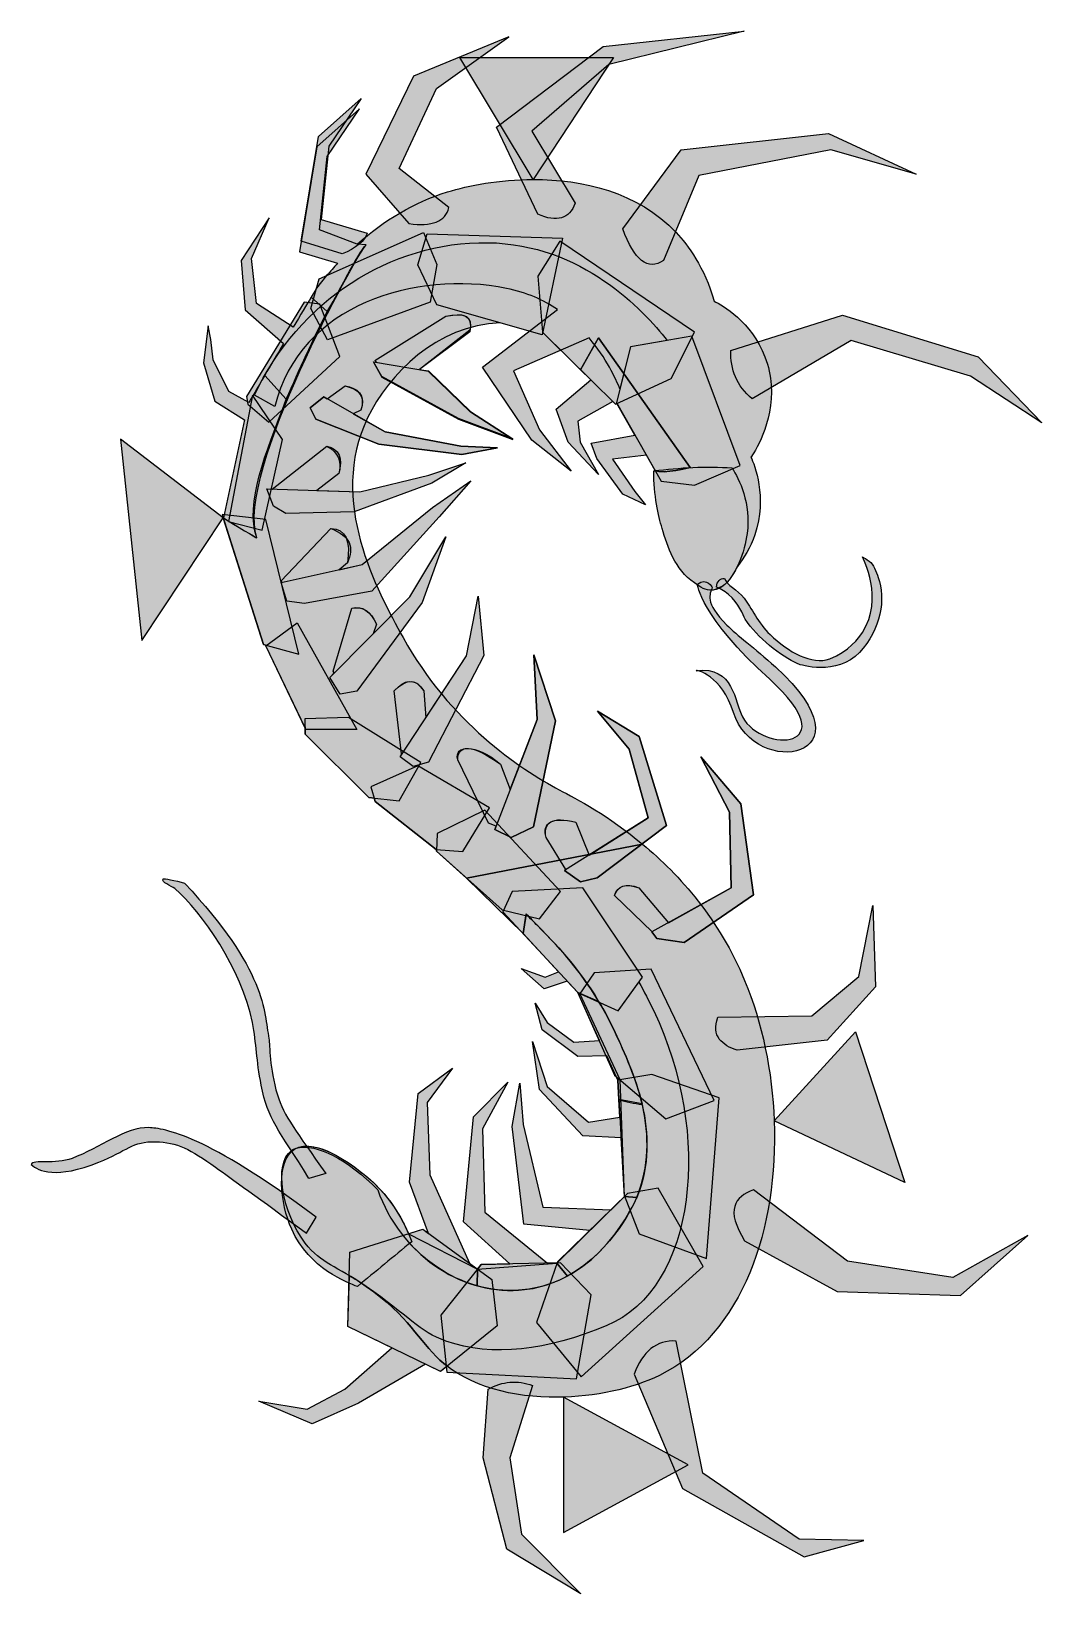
# Model space of a CAD drawing. Extents: x 120 to 599, y 227 to 966.
import ezdxf

# ---------------------------------------------------------------- set-up
doc = ezdxf.new("R2010")
doc.units = 0
doc.header["$MEASUREMENT"] = 0
for name, color, linetype in [('ARROWS', 7, 'CONTINUOUS'), ('L1_BOTTOM_BODY02', 7, 'CONTINUOUS'), ('L1_BOTTOM_RIGHTANT', 7, 'CONTINUOUS'), ('L1_LEFT_LEG05', 7, 'CONTINUOUS'), ('L1_LEFT_LEG06', 7, 'CONTINUOUS'), ('L1_LEFT_LEG07', 7, 'CONTINUOUS'), ('L1_LEFT_LEG08', 7, 'CONTINUOUS'), ('L1_LEFT_LEG09', 7, 'CONTINUOUS'), ('L1_LEFT_LEG10', 7, 'CONTINUOUS'), ('L1_LEFT_LEG11', 7, 'CONTINUOUS'), ('L1_LEFT_LEG12', 7, 'CONTINUOUS'), ('L1_LEFT_LEG13', 7, 'CONTINUOUS'), ('L1_RIGHT_LEG01-LEG02', 7, 'CONTINUOUS'), ('L1_RIGHT_LEG17', 7, 'CONTINUOUS'), ('L1_TOP_BODY01', 7, 'CONTINUOUS'), ('L1_TOP_LEFTANT', 7, 'CONTINUOUS'), ('L1_TOP_RIGHTANT', 7, 'CONTINUOUS'), ('L2_HEAD01', 7, 'CONTINUOUS'), ('L2_LEFT_LEG01', 7, 'CONTINUOUS'), ('L2_LEFT_LEG02', 7, 'CONTINUOUS'), ('L2_LEFT_LEG03', 7, 'CONTINUOUS'), ('L2_LEFT_LEG04', 7, 'CONTINUOUS'), ('L2_LEFT_LEG05', 7, 'CONTINUOUS'), ('L2_RIGHT_LEG03', 7, 'CONTINUOUS'), ('L2_RIGHT_LEG04', 7, 'CONTINUOUS'), ('L2_RIGHT_LEG05', 7, 'CONTINUOUS'), ('L2_RIGHT_LEG06', 7, 'CONTINUOUS'), ('L2_RIGHT_LEG07', 7, 'CONTINUOUS'), ('L2_RIGHT_LEG08', 7, 'CONTINUOUS'), ('L2_RIGHT_LEG09', 7, 'CONTINUOUS'), ('L2_RIGHT_LEG10', 7, 'CONTINUOUS'), ('L2_RIGHT_LEG11', 7, 'CONTINUOUS'), ('L2_RIGHT_LEG12', 7, 'CONTINUOUS'), ('L2_RIGHT_LEG13', 7, 'CONTINUOUS'), ('L2_RIGHT_LEG14', 7, 'CONTINUOUS'), ('L2_SCALE01', 7, 'CONTINUOUS'), ('L2_SCALE06', 7, 'CONTINUOUS'), ('L2_SCALE07', 7, 'CONTINUOUS'), ('L2_SCALE08', 7, 'CONTINUOUS'), ('L2_SCALE09', 7, 'CONTINUOUS'), ('L2_SCALE10', 7, 'CONTINUOUS'), ('L2_SCALE11', 7, 'CONTINUOUS'), ('L2_SCALE12', 7, 'CONTINUOUS'), ('L2_SCALE13-HEAD02', 7, 'CONTINUOUS'), ('L3_HEAD02', 7, 'CONTINUOUS'), ('L3_RIGHT_LEG04', 7, 'CONTINUOUS'), ('L3_RIGHT_LEG05', 7, 'CONTINUOUS'), ('L3_RIGHT_LEG06', 7, 'CONTINUOUS'), ('L3_RIGHT_LEG07', 7, 'CONTINUOUS'), ('L3_RIGHT_LEG08', 7, 'CONTINUOUS'), ('L3_RIGHT_LEG09', 7, 'CONTINUOUS'), ('L3_RIGHT_LEG10', 7, 'CONTINUOUS'), ('L3_RIGHT_LEG11', 7, 'CONTINUOUS'), ('L3_RIGHT_LEG12', 7, 'CONTINUOUS'), ('L3_SCALE02', 7, 'CONTINUOUS'), ('L3_SCALE03', 7, 'CONTINUOUS'), ('L3_SCALE04', 7, 'CONTINUOUS'), ('L3_SCALE05', 7, 'CONTINUOUS'), ('L3_SCALE13', 7, 'CONTINUOUS'), ('L3_SCALE14', 7, 'CONTINUOUS'), ('L3_SCALE15', 7, 'CONTINUOUS'), ('L3_SCALE16', 7, 'CONTINUOUS'), ('L3_SCALE17', 7, 'CONTINUOUS'), ('L4_RIGHT_LEG04', 7, 'CONTINUOUS'), ('L4_RIGHT_LEG05', 7, 'CONTINUOUS'), ('L4_RIGHT_LEG06', 7, 'CONTINUOUS'), ('L4_RIGHT_LEG07', 7, 'CONTINUOUS'), ('L4_RIGHT_LEG08', 7, 'CONTINUOUS'), ('L4_RIGHT_LEG09', 7, 'CONTINUOUS'), ('L4_RIGHT_LEG10', 7, 'CONTINUOUS'), ('L4_RIGHT_LEG11', 7, 'CONTINUOUS'), ('L4_RIGHT_LEG12', 7, 'CONTINUOUS'), ('LAYER_29', 7, 'CONTINUOUS'), ('LAYER_44', 7, 'CONTINUOUS'), ('LAYER_45', 7, 'CONTINUOUS')]:
    doc.layers.add(name, color=color, linetype=linetype)

# ---------------------------------------------------------------- blocks, each defined once
blk = doc.blocks.new('BLOCK_2')
at = {"layer": 'L1_BOTTOM_BODY02'}
h = blk.add_hatch(color=1, dxfattribs=at)
h.dxf.hatch_style = 2
edge = h.paths.add_edge_path()
edge.add_spline(control_points=[(458.13, 517.02), (446.16, 545.85), (427.46, 566.84), (409.84, 581.54), (409.84, 581.54), (326.46, 565.44), (326.46, 565.44), (326.46, 565.44), (353.26, 539.18), (353.26, 539.18), (353.26, 539.18), (354.72, 548.32), (354.72, 548.32), (356.57, 546.46), (358.38, 544.65), (360.14, 542.87), (370.22, 532.7), (385.33, 517.18), (396.81, 492.37), (405.83, 472.88), (419.21, 443.96), (407.03, 414.23), (406.27, 412.36), (389.29, 372.78), (351.12, 370.34), (322.98, 368.54), (295.27, 387.7), (284.4, 417.83), (270.23, 432.51), (255.04, 439.81), (246.61, 437.82), (246.61, 437.82), (246.61, 437.81), (246.61, 437.81), (246.6, 437.81), (246.59, 437.81), (246.59, 437.81), (246.59, 437.81), (246.59, 437.81), (246.6, 437.81), (245.44, 437.54), (244.4, 437.1), (243.52, 436.47), (235.09, 430.45), (238.94, 407.14), (250.13, 392.58), (257.73, 382.71), (264.72, 382.05), (278.99, 372.15), (299.24, 358.09), (303.78, 346.48), (313.85, 337.28), (327.69, 324.63), (348.66, 319.55), (369.44, 319.68), (387.25, 319.79), (404.93, 323.75), (417.85, 330.07), (457.39, 349.4), (474.02, 400.14), (472.12, 450.6), (471.24, 473.83), (466.44, 497), (458.13, 517.02)], knot_values=[0, 0, 0, 0, 1, 1, 1, 2, 2, 2, 3, 3, 3, 4, 4, 4, 5, 5, 5, 6, 6, 6, 7, 7, 7, 8, 8, 8, 9, 9, 9, 10, 10, 10, 11, 11, 11, 12, 12, 12, 13, 13, 13, 14, 14, 14, 15, 15, 15, 16, 16, 16, 17, 17, 17, 18, 18, 18, 19, 19, 19, 20, 20, 20, 21, 21, 21, 21], degree=3, periodic=1)
h = blk.add_hatch(color=1, dxfattribs=at)
h.dxf.hatch_style = 2
h.paths.add_polyline_path([(372.35, 319.74), (372.35, 255.67), (431.33, 287.7)])
blk.add_lwpolyline([(372.35, 319.74), (372.35, 255.67), (431.33, 287.7), (372.35, 319.74)], dxfattribs=at)
blk.add_open_spline([(458.13, 517.02), (446.16, 545.85), (427.46, 566.84), (409.84, 581.54), (409.84, 581.54), (326.46, 565.44), (326.46, 565.44), (326.46, 565.44), (353.26, 539.18), (353.26, 539.18), (353.26, 539.18), (354.72, 548.32), (354.72, 548.32), (356.57, 546.46), (358.38, 544.65), (360.14, 542.87), (370.22, 532.7), (385.33, 517.18), (396.81, 492.37), (405.83, 472.88), (419.21, 443.96), (407.03, 414.23), (406.27, 412.36), (389.29, 372.78), (351.12, 370.34), (322.98, 368.54), (295.27, 387.7), (284.4, 417.83), (270.23, 432.51), (255.04, 439.81), (246.61, 437.82), (246.61, 437.82), (246.61, 437.81), (246.61, 437.81), (246.6, 437.81), (246.59, 437.81), (246.59, 437.81), (246.59, 437.81), (246.59, 437.81), (246.6, 437.81), (245.44, 437.54), (244.4, 437.1), (243.52, 436.47), (235.09, 430.45), (238.94, 407.14), (250.13, 392.58), (257.73, 382.71), (264.72, 382.05), (278.99, 372.15), (299.24, 358.09), (303.78, 346.48), (313.85, 337.28), (327.69, 324.63), (348.66, 319.55), (369.44, 319.68), (387.25, 319.79), (404.93, 323.75), (417.85, 330.07), (457.39, 349.4), (474.02, 400.14), (472.12, 450.6), (471.24, 473.83), (466.44, 497), (458.13, 517.02)], degree=3, knots=[0, 0, 0, 0, 1, 1, 1, 2, 2, 2, 3, 3, 3, 4, 4, 4, 5, 5, 5, 6, 6, 6, 7, 7, 7, 8, 8, 8, 9, 9, 9, 10, 10, 10, 11, 11, 11, 12, 12, 12, 13, 13, 13, 14, 14, 14, 15, 15, 15, 16, 16, 16, 17, 17, 17, 18, 18, 18, 19, 19, 19, 20, 20, 20, 21, 21, 21, 21], dxfattribs=at)

msp = doc.modelspace()

# ---------------------------------------------------------------- hatches: boundary and pattern name
at = {"layer": 'ARROWS'}
h = msp.add_hatch(color=1, dxfattribs=at)
h.dxf.hatch_style = 2
h.paths.add_polyline_path([(357.94, 896.2), (323.33, 954), (396, 954)])
h = msp.add_hatch(color=1, dxfattribs=at)
h.dxf.hatch_style = 2
h.paths.add_polyline_path([(211.29, 735.96), (162.67, 773.33), (172.67, 678)])
h = msp.add_hatch(color=1, dxfattribs=at)
h.dxf.hatch_style = 2
h.paths.add_polyline_path([(472.12, 450.6), (510.67, 492.67), (534, 421.33)])
at = {"layer": 'L1_BOTTOM_RIGHTANT'}
h = msp.add_hatch(color=1, dxfattribs=at)
h.dxf.hatch_style = 2
edge = h.paths.add_edge_path()
edge.add_spline(control_points=[(259.83, 425.57), (245.99, 445.37), (239.98, 452.71), (236.91, 462.92), (233.08, 475.62), (233.47, 486.11), (232.85, 489.59), (230.58, 502.37), (231.83, 521.6), (192.95, 563.08), (188.59, 564.36), (183.07, 565.5), (182.81, 565.11), (181.64, 563.39), (186.71, 561.89), (188.33, 560.49), (201.12, 549.39), (220.02, 522.53), (225.07, 497.03), (227.06, 487.02), (226.89, 479.33), (229.24, 467.5), (232.53, 450.97), (237.25, 446.66), (251.86, 423.32), (251.86, 423.32), (259.83, 425.57), (259.83, 425.57)], knot_values=[0, 0, 0, 0, 1, 1, 1, 2, 2, 2, 3, 3, 3, 4, 4, 4, 5, 5, 5, 6, 6, 6, 7, 7, 7, 8, 8, 8, 9, 9, 9, 9], degree=3, periodic=1)
at = {"layer": 'L1_LEFT_LEG05'}
h = msp.add_hatch(color=1, dxfattribs=at)
h.dxf.hatch_style = 2
edge = h.paths.add_edge_path()
edge.add_spline(control_points=[(278.95, 865.32), (275.13, 861.54), (264.2, 839.38), (260.5, 833.67), (260.5, 833.67), (252.84, 840.49), (252.84, 840.49), (254.26, 842.83), (255.2, 844.35), (255.45, 844.69), (255.45, 844.69), (260.23, 850.69), (260.23, 850.69), (261.91, 852.7), (263.66, 854.64), (265.43, 856.55), (265.43, 856.55), (247.39, 862), (247.39, 862), (247.39, 862), (255.51, 911.59), (255.51, 911.59), (255.51, 911.59), (275.79, 929.63), (275.79, 929.63), (275.79, 929.63), (260.47, 907.08), (260.47, 907.08), (260.47, 907.08), (256.86, 872.37), (256.86, 872.37), (256.86, 872.37), (274.7, 865.63), (274.7, 865.63), (274.7, 865.63), (278.95, 865.32), (278.95, 865.32)], knot_values=[0, 0, 0, 0, 1, 1, 1, 2, 2, 2, 3, 3, 3, 4, 4, 4, 5, 5, 5, 6, 6, 6, 7, 7, 7, 8, 8, 8, 9, 9, 9, 10, 10, 10, 11, 11, 11, 12, 12, 12, 12], degree=3, periodic=1)
at = {"layer": 'L1_LEFT_LEG06'}
h = msp.add_hatch(color=1, dxfattribs=at)
h.dxf.hatch_style = 2
edge = h.paths.add_edge_path()
edge.add_spline(control_points=[(260.5, 833.67), (253.68, 820.29), (247.28, 806.26), (241.12, 792.19), (241.12, 792.19), (230.93, 803.47), (230.93, 803.47), (233.63, 808.07), (236.75, 813.37), (239.84, 818.61), (239.84, 818.61), (221.58, 834.42), (221.58, 834.42), (221.58, 834.42), (219.78, 857.87), (219.78, 857.87), (219.78, 857.87), (233, 878), (233, 878), (233, 878), (224.58, 858.77), (224.58, 858.77), (224.58, 858.77), (226.99, 837.43), (226.99, 837.43), (226.99, 837.43), (244.38, 826.29), (244.38, 826.29), (247.75, 831.98), (250.79, 837.09), (252.84, 840.49), (252.84, 840.49), (260.5, 833.67), (260.5, 833.67)], knot_values=[0, 0, 0, 0, 1, 1, 1, 2, 2, 2, 3, 3, 3, 4, 4, 4, 5, 5, 5, 6, 6, 6, 7, 7, 7, 8, 8, 8, 9, 9, 9, 10, 10, 10, 11, 11, 11, 11], degree=3, periodic=1)
at = {"layer": 'L1_LEFT_LEG07'}
h = msp.add_hatch(color=1, dxfattribs=at)
h.dxf.hatch_style = 2
edge = h.paths.add_edge_path()
edge.add_spline(control_points=[(241.12, 792.19), (231.28, 766.05), (221.4, 743.32), (227.19, 726.49), (227.19, 726.49), (217.04, 732.44), (211.32, 735.95), (211.32, 735.95), (221.31, 782.35), (221.31, 782.35), (221.31, 782.35), (207.3, 791.29), (207.3, 791.29), (207.3, 791.29), (201.97, 809.47), (201.97, 809.47), (201.97, 809.47), (204.15, 826.91), (204.15, 826.91), (204.15, 826.91), (205.35, 820.45), (205.35, 820.45), (205.35, 820.45), (206.48, 810.83), (206.48, 810.83), (206.48, 810.83), (213.91, 795.8), (213.91, 795.8), (213.91, 795.8), (223.36, 790.59), (223.36, 790.59), (224.39, 792.36), (227.28, 797.27), (230.93, 803.47), (230.93, 803.47), (241.12, 792.19), (241.12, 792.19)], knot_values=[0, 0, 0, 0, 1, 1, 1, 2, 2, 2, 3, 3, 3, 4, 4, 4, 5, 5, 5, 6, 6, 6, 7, 7, 7, 8, 8, 8, 9, 9, 9, 10, 10, 10, 11, 11, 11, 12, 12, 12, 12], degree=3, periodic=1)
at = {"layer": 'L1_LEFT_LEG08'}
h = msp.add_hatch(color=1, dxfattribs=at)
h.dxf.hatch_style = 2
edge = h.paths.add_edge_path()
edge.add_spline(control_points=[(389, 507.11), (379.07, 523.6), (368.06, 534.88), (360.14, 542.87), (358.77, 544.25), (356.1, 547.06), (354.67, 548.49), (354.67, 548.49), (353.26, 539.18), (353.26, 539.18), (353.26, 539.18), (369.94, 521.14), (369.94, 521.14), (369.94, 521.14), (363.75, 518.52), (363.75, 518.52), (363.75, 518.52), (352.33, 522.73), (352.33, 522.73), (352.33, 522.73), (363.15, 513.11), (363.15, 513.11), (363.15, 513.11), (374.13, 516.63), (374.13, 516.63), (374.13, 516.63), (379.08, 511.31), (379.08, 511.31), (379.08, 511.31), (389, 507.11), (389, 507.11)], knot_values=[0, 0, 0, 0, 1, 1, 1, 2, 2, 2, 3, 3, 3, 4, 4, 4, 5, 5, 5, 6, 6, 6, 7, 7, 7, 8, 8, 8, 9, 9, 9, 10, 10, 10, 10], degree=3, periodic=1)
at = {"layer": 'L1_LEFT_LEG09'}
h = msp.add_hatch(color=1, dxfattribs=at)
h.dxf.hatch_style = 2
edge = h.paths.add_edge_path()
edge.add_spline(control_points=[(396.81, 492.37), (394.35, 497.7), (391.71, 502.6), (389, 507.11), (389, 507.11), (379.08, 511.31), (379.08, 511.31), (379.08, 511.31), (389.46, 488.56), (389.46, 488.56), (389.46, 488.56), (377.27, 487.86), (377.27, 487.86), (377.27, 487.86), (364.65, 497.18), (364.65, 497.18), (364.65, 497.18), (358.94, 506.2), (358.94, 506.2), (358.94, 506.2), (362.25, 493.58), (362.25, 493.58), (362.25, 493.58), (379.08, 480.95), (379.08, 480.95), (379.08, 480.95), (392.8, 481.25), (392.8, 481.25), (392.8, 481.25), (398.01, 469.83), (398.01, 469.83), (398.01, 469.83), (398.56, 460.63), (398.56, 460.63), (398.56, 460.63), (409.55, 458.54), (409.55, 458.54), (406.53, 471.37), (401.16, 482.97), (396.81, 492.37)], knot_values=[0, 0, 0, 0, 1, 1, 1, 2, 2, 2, 3, 3, 3, 4, 4, 4, 5, 5, 5, 6, 6, 6, 7, 7, 7, 8, 8, 8, 9, 9, 9, 10, 10, 10, 11, 11, 11, 12, 12, 12, 13, 13, 13, 13], degree=3, periodic=1)
at = {"layer": 'L1_LEFT_LEG10'}
h = msp.add_hatch(color=1, dxfattribs=at)
h.dxf.hatch_style = 2
edge = h.paths.add_edge_path()
edge.add_spline(control_points=[(401.27, 414.79), (401.27, 414.79), (394.86, 408.47), (394.86, 408.47), (394.86, 408.47), (362.55, 409.72), (362.55, 409.72), (362.55, 409.72), (353.23, 448.79), (353.23, 448.79), (353.23, 448.79), (351.73, 468.33), (351.73, 468.33), (351.73, 468.33), (348.12, 447.89), (348.12, 447.89), (348.12, 447.89), (353.53, 401.6), (353.53, 401.6), (353.53, 401.6), (384.89, 398.65), (384.89, 398.65), (384.89, 398.65), (369.24, 383.23), (369.24, 383.23), (369.24, 383.23), (374.31, 377.09), (374.31, 377.09), (396.29, 389.1), (406.44, 412.79), (407.03, 414.23), (407.03, 414.23), (401.27, 414.79), (401.27, 414.79)], knot_values=[0, 0, 0, 0, 1, 1, 1, 2, 2, 2, 3, 3, 3, 4, 4, 4, 5, 5, 5, 6, 6, 6, 7, 7, 7, 8, 8, 8, 9, 9, 9, 10, 10, 10, 11, 11, 11, 11], degree=3, periodic=1)
at = {"layer": 'L1_LEFT_LEG11'}
h = msp.add_hatch(color=1, dxfattribs=at)
h.dxf.hatch_style = 2
edge = h.paths.add_edge_path()
edge.add_spline(control_points=[(409.58, 458.27), (405.78, 458.77), (402.08, 459.55), (398.52, 460.62), (398.52, 460.62), (399.02, 452.28), (399.02, 452.28), (399.02, 452.28), (384.19, 449.99), (384.19, 449.99), (384.19, 449.99), (364.65, 466.82), (364.65, 466.82), (364.65, 466.82), (357.74, 488.17), (357.74, 488.17), (357.74, 488.17), (361.04, 465.32), (361.04, 465.32), (361.04, 465.32), (381.48, 443.38), (381.48, 443.38), (381.48, 443.38), (399.61, 442.57), (399.61, 442.57), (399.61, 442.57), (401.27, 414.79), (401.27, 414.79), (401.27, 414.79), (407.03, 414.23), (407.03, 414.23), (413.3, 429.52), (412.77, 444.58), (409.58, 458.27)], knot_values=[0, 0, 0, 0, 1, 1, 1, 2, 2, 2, 3, 3, 3, 4, 4, 4, 5, 5, 5, 6, 6, 6, 7, 7, 7, 8, 8, 8, 9, 9, 9, 10, 10, 10, 11, 11, 11, 11], degree=3, periodic=1)
at = {"layer": 'L1_LEFT_LEG12'}
h = msp.add_hatch(color=1, dxfattribs=at)
h.dxf.hatch_style = 2
edge = h.paths.add_edge_path()
edge.add_spline(control_points=[(369.24, 383.23), (369.24, 383.23), (364.85, 383.14), (364.85, 383.14), (364.85, 383.14), (335.19, 407.31), (335.19, 407.31), (335.19, 407.31), (333.99, 446.69), (333.99, 446.69), (333.99, 446.69), (346.01, 468.93), (346.01, 468.93), (346.01, 468.93), (329.78, 452.4), (329.78, 452.4), (329.78, 452.4), (324.98, 402.8), (324.98, 402.8), (324.98, 402.8), (346.91, 382.79), (346.91, 382.79), (346.91, 382.79), (333.39, 382.51), (333.39, 382.51), (333.39, 382.51), (331.69, 380.39), (331.69, 380.39), (331.69, 380.39), (331.42, 372.46), (331.42, 372.46), (337.82, 370.67), (344.46, 369.92), (351.12, 370.34), (359.97, 370.91), (367.68, 373.47), (374.31, 377.09), (374.31, 377.09), (369.24, 383.23), (369.24, 383.23)], knot_values=[0, 0, 0, 0, 1, 1, 1, 2, 2, 2, 3, 3, 3, 4, 4, 4, 5, 5, 5, 6, 6, 6, 7, 7, 7, 8, 8, 8, 9, 9, 9, 10, 10, 10, 11, 11, 11, 12, 12, 12, 13, 13, 13, 13], degree=3, periodic=1)
at = {"layer": 'L1_LEFT_LEG13'}
h = msp.add_hatch(color=1, dxfattribs=at)
h.dxf.hatch_style = 2
edge = h.paths.add_edge_path()
edge.add_spline(control_points=[(327.8, 383.21), (327.8, 383.21), (309.04, 425.05), (309.04, 425.05), (309.04, 425.05), (307.84, 459.31), (307.84, 459.31), (307.84, 459.31), (319.87, 475.54), (319.87, 475.54), (319.87, 475.54), (303.63, 463.52), (303.63, 463.52), (303.63, 463.52), (299.43, 421.44), (299.43, 421.44), (299.43, 421.44), (308.39, 397.27), (308.39, 397.27), (308.39, 397.27), (305.74, 399.2), (305.74, 399.2), (305.74, 399.2), (296.35, 396.33), (296.35, 396.33), (305.63, 384.6), (317.99, 376.23), (331.42, 372.46), (331.42, 372.46), (331.69, 380.39), (331.69, 380.39), (331.69, 380.39), (327.8, 383.21), (327.8, 383.21)], knot_values=[0, 0, 0, 0, 1, 1, 1, 2, 2, 2, 3, 3, 3, 4, 4, 4, 5, 5, 5, 6, 6, 6, 7, 7, 7, 8, 8, 8, 9, 9, 9, 10, 10, 10, 11, 11, 11, 11], degree=3, periodic=1)
at = {"layer": 'L1_RIGHT_LEG01-LEG02'}
h = msp.add_hatch(color=1, dxfattribs=at)
h.dxf.hatch_style = 2
edge = h.paths.add_edge_path()
edge.add_spline(control_points=[(415.7, 758.44), (419.71, 756.54), (432.28, 759.88), (432.28, 759.88), (432.28, 759.88), (389, 821.2), (389, 821.2), (389, 821.2), (380.47, 806.14), (380.47, 806.14), (380.47, 806.14), (385.28, 801.39), (385.28, 801.39), (385.28, 801.39), (368.86, 787.53), (368.86, 787.53), (368.86, 787.53), (374.57, 771.9), (374.57, 771.9), (374.57, 771.9), (389, 756.57), (389, 756.57), (389, 756.57), (380.28, 771.9), (380.28, 771.9), (380.28, 771.9), (379.08, 781.82), (379.08, 781.82), (379.08, 781.82), (395.72, 791.09), (395.72, 791.09), (395.72, 791.09), (396.96, 789.86), (396.96, 789.86), (396.96, 789.86), (397.62, 790.17), (397.62, 790.17), (397.62, 790.17), (406.15, 775.2), (406.15, 775.2), (406.15, 775.2), (385.39, 771.3), (385.39, 771.3), (385.39, 771.3), (388.09, 764.09), (388.09, 764.09), (388.09, 764.09), (400.42, 747.26), (400.42, 747.26), (400.42, 747.26), (411.24, 742.15), (411.24, 742.15), (411.24, 742.15), (406.13, 748.46), (406.13, 748.46), (406.13, 748.46), (395.61, 763.79), (395.61, 763.79), (395.61, 763.79), (411.6, 765.64), (411.6, 765.64), (411.6, 765.64), (415.7, 758.44), (415.7, 758.44)], knot_values=[0, 0, 0, 0, 1, 1, 1, 2, 2, 2, 3, 3, 3, 4, 4, 4, 5, 5, 5, 6, 6, 6, 7, 7, 7, 8, 8, 8, 9, 9, 9, 10, 10, 10, 11, 11, 11, 12, 12, 12, 13, 13, 13, 14, 14, 14, 15, 15, 15, 16, 16, 16, 17, 17, 17, 18, 18, 18, 19, 19, 19, 20, 20, 20, 21, 21, 21, 21], degree=3, periodic=1)
at = {"layer": 'L1_RIGHT_LEG17'}
h = msp.add_hatch(color=1, dxfattribs=at)
h.dxf.hatch_style = 2
edge = h.paths.add_edge_path()
edge.add_spline(control_points=[(317.37, 334.42), (316.16, 335.32), (314.97, 336.26), (313.85, 337.28), (303.78, 346.48), (299.24, 358.09), (278.99, 372.15), (276.03, 374.2), (273.39, 375.85), (270.99, 377.27), (270.99, 377.27), (270.27, 353.21), (270.27, 353.21), (270.27, 353.21), (291.1, 343.08), (291.1, 343.08), (291.1, 343.08), (268.77, 323.45), (268.77, 323.45), (268.77, 323.45), (251.03, 313.99), (251.03, 313.99), (251.03, 313.99), (228.04, 317.89), (228.04, 317.89), (228.04, 317.89), (253.29, 307.07), (253.29, 307.07), (253.29, 307.07), (275.38, 316.84), (275.38, 316.84), (275.38, 316.84), (306.97, 335.36), (306.97, 335.36), (306.97, 335.36), (314.15, 331.87), (314.15, 331.87), (314.15, 331.87), (317.37, 334.42), (317.37, 334.42)], knot_values=[0, 0, 0, 0, 1, 1, 1, 2, 2, 2, 3, 3, 3, 4, 4, 4, 5, 5, 5, 6, 6, 6, 7, 7, 7, 8, 8, 8, 9, 9, 9, 10, 10, 10, 11, 11, 11, 12, 12, 12, 13, 13, 13, 13], degree=3, periodic=1)
at = {"layer": 'L1_TOP_BODY01'}
h = msp.add_hatch(color=1, dxfattribs=at)
h.dxf.hatch_style = 2
edge = h.paths.add_edge_path()
edge.add_spline(control_points=[(467.75, 812.18), (461.35, 828.96), (447.51, 836.67), (443.7, 838.63), (439.06, 854.78), (431.33, 865.07), (425.67, 871.09), (407.45, 890.45), (381.27, 896.26), (357.94, 896.2), (341.95, 896.17), (327.3, 893.38), (317.46, 890.33), (301.54, 885.38), (287.22, 876.75), (274.73, 865.62), (274.73, 865.62), (278.95, 865.32), (278.95, 865.32), (278.96, 865.32), (278.96, 865.32), (278.96, 865.32), (275.14, 861.54), (216.71, 756.92), (227.19, 726.49), (227.19, 726.49), (217, 732.45), (211.29, 735.96), (211.29, 735.96), (230.3, 676.02), (230.3, 676.02), (230.3, 676.02), (231.78, 675.62), (231.78, 675.62), (231.78, 675.62), (231.5, 675.42), (231.5, 675.42), (231.5, 675.42), (250.01, 636.64), (250.01, 636.64), (250.01, 636.64), (250.13, 633.64), (250.13, 633.64), (250.13, 633.64), (280.19, 603.58), (280.19, 603.58), (280.19, 603.58), (282.73, 603.32), (282.73, 603.32), (282.73, 603.32), (283.2, 601.78), (283.2, 601.78), (283.2, 601.78), (312.05, 578.94), (312.05, 578.94), (312.05, 578.94), (312.23, 578.92), (312.23, 578.92), (312.23, 578.92), (312.2, 578.19), (312.2, 578.19), (312.2, 578.19), (326.46, 565.44), (326.46, 565.44), (326.46, 565.44), (326.46, 565.44), (326.46, 565.44), (326.46, 565.44), (409.78, 581.53), (409.78, 581.53), (393.82, 594.83), (378.73, 603.04), (370.36, 607.19), (351.64, 617.37), (318.65, 639.07), (296.42, 679.33), (284.04, 701.74), (260.76, 743.9), (279.59, 783.32), (289.41, 803.89), (312.44, 827.24), (342.34, 828.33), (342.34, 828.33), (362.25, 822.7), (362.25, 822.7), (362.25, 822.7), (362.49, 823.88), (362.49, 823.88), (362.49, 823.88), (380.47, 806.14), (380.47, 806.14), (380.47, 806.14), (389, 821.2), (389, 821.2), (389, 821.2), (432.28, 759.88), (432.28, 759.88), (432.28, 759.88), (419.71, 756.54), (415.7, 758.44), (415.7, 758.44), (415.77, 758.32), (415.77, 758.32), (415.55, 758.29), (415.33, 758.27), (415.11, 758.25), (415.11, 746.46), (417.22, 737.13), (419.05, 731.03), (421.72, 722.16), (424.98, 711.8), (434.38, 705.18), (437.2, 703.19), (439.63, 701.48), (442.8, 701.72), (447.73, 702.09), (451.78, 706.99), (454.67, 713.04), (457.78, 716.93), (460.84, 721.84), (462.94, 728.02), (469.01, 745.92), (462.71, 761.15), (461.13, 764.69), (462.21, 766.22), (471.99, 780.63), (470.68, 798.97), (470.37, 803.2), (469.48, 807.64), (467.75, 812.18)], knot_values=[0, 0, 0, 0, 1, 1, 1, 2, 2, 2, 3, 3, 3, 4, 4, 4, 5, 5, 5, 6, 6, 6, 7, 7, 7, 8, 8, 8, 9, 9, 9, 10, 10, 10, 11, 11, 11, 12, 12, 12, 13, 13, 13, 14, 14, 14, 15, 15, 15, 16, 16, 16, 17, 17, 17, 18, 18, 18, 19, 19, 19, 20, 20, 20, 21, 21, 21, 22, 22, 22, 23, 23, 23, 24, 24, 24, 25, 25, 25, 26, 26, 26, 27, 27, 27, 28, 28, 28, 29, 29, 29, 30, 30, 30, 31, 31, 31, 32, 32, 32, 33, 33, 33, 34, 34, 34, 35, 35, 35, 36, 36, 36, 37, 37, 37, 38, 38, 38, 39, 39, 39, 40, 40, 40, 41, 41, 41, 42, 42, 42, 43, 43, 43, 43], degree=3, periodic=1)
at = {"layer": 'L1_TOP_LEFTANT'}
h = msp.add_hatch(color=1, dxfattribs=at)
h.dxf.hatch_style = 2
edge = h.paths.add_edge_path()
edge.add_spline(control_points=[(444.75, 703.22), (446.16, 702.62), (448.27, 701.56), (450.46, 699.77), (455.64, 695.52), (457.19, 689.97), (458.43, 688.04), (464.04, 679.29), (475.15, 670.69), (483.38, 666.85), (484.35, 666.4), (501.67, 660.89), (512.49, 672.3), (522.7, 683.07), (525, 697.91), (521.4, 707.81), (520.32, 710.77), (519.26, 713.86), (517.04, 715.55), (515.9, 716.41), (514.84, 717.08), (513.88, 717.5), (514.32, 716.7), (524.17, 697.84), (513.88, 681.73), (512.45, 679.49), (507.28, 672.42), (498.4, 669.26), (489.96, 666.25), (478.85, 672.41), (470.22, 680.72), (464.52, 686.2), (461.35, 693.44), (457.83, 697.96), (454.66, 702.03), (449.68, 704.12), (448.66, 707.28), (446.45, 707.35), (445.08, 706.09), (444.75, 703.22)], knot_values=[0, 0, 0, 0, 1, 1, 1, 2, 2, 2, 3, 3, 3, 4, 4, 4, 5, 5, 5, 6, 6, 6, 7, 7, 7, 8, 8, 8, 9, 9, 9, 10, 10, 10, 11, 11, 11, 12, 12, 12, 13, 13, 13, 13], degree=3, periodic=1)
at = {"layer": 'L1_TOP_RIGHTANT'}
h = msp.add_hatch(color=1, dxfattribs=at)
h.dxf.hatch_style = 2
edge = h.paths.add_edge_path()
edge.add_spline(control_points=[(435.74, 704.65), (435.74, 704.65), (437.05, 689.34), (470, 659.57), (506.99, 626.14), (466.48, 624.33), (457.15, 641.76), (453.41, 648.73), (453.02, 666.1), (435.21, 663.62), (435.14, 664.36), (447.4, 661.38), (452.87, 643.79), (462.67, 612.23), (521.08, 621.48), (472.71, 665.43), (462.7, 674.51), (454.41, 680.48), (449.71, 685.26), (438.83, 696.34), (441.76, 699.71), (442.72, 703.07), (442.72, 703.07), (440.47, 708.03), (435.74, 704.65)], knot_values=[0, 0, 0, 0, 1, 1, 1, 2, 2, 2, 3, 3, 3, 4, 4, 4, 5, 5, 5, 6, 6, 6, 7, 7, 7, 8, 8, 8, 8], degree=3, periodic=1)
at = {"layer": 'L2_HEAD01'}
h = msp.add_hatch(color=20, dxfattribs=at)
h.dxf.hatch_style = 2
edge = h.paths.add_edge_path()
edge.add_spline(control_points=[(434.38, 705.18), (437.2, 703.19), (439.63, 701.48), (442.8, 701.72), (443.11, 701.74), (443.41, 701.83), (443.71, 701.89), (444.96, 702.46), (446.23, 703), (447.51, 703.53), (453.93, 708.09), (458.18, 720.18), (459.33, 728.62), (461.26, 742.82), (455.45, 754.35), (452.25, 759.65), (439.81, 760.5), (427.43, 759.84), (415.11, 758.25), (415.11, 746.46), (417.22, 737.13), (419.05, 731.03), (421.72, 722.16), (424.98, 711.8), (434.38, 705.18)], knot_values=[0, 0, 0, 0, 1, 1, 1, 2, 2, 2, 3, 3, 3, 4, 4, 4, 5, 5, 5, 6, 6, 6, 7, 7, 7, 8, 8, 8, 8], degree=3, periodic=1)
at = {"layer": 'L2_LEFT_LEG01'}
h = msp.add_hatch(color=20, dxfattribs=at)
h.dxf.hatch_style = 2
edge = h.paths.add_edge_path()
edge.add_spline(control_points=[(461.73, 792.34), (461.73, 792.34), (508.62, 819.99), (508.62, 819.99), (508.62, 819.99), (565.13, 803.16), (565.13, 803.16), (565.13, 803.16), (598.79, 780.92), (598.79, 780.92), (598.79, 780.92), (568.74, 812.18), (568.74, 812.18), (568.74, 812.18), (504.42, 832.02), (504.42, 832.02), (504.42, 832.02), (451.51, 815.19), (451.51, 815.19), (451.3, 806.25), (454.4, 798.52), (461.73, 792.34)], knot_values=[0, 0, 0, 0, 1, 1, 1, 2, 2, 2, 3, 3, 3, 4, 4, 4, 5, 5, 5, 6, 6, 6, 7, 7, 7, 7], degree=3, periodic=1)
at = {"layer": 'L2_LEFT_LEG02'}
h = msp.add_hatch(color=20, dxfattribs=at)
h.dxf.hatch_style = 2
edge = h.paths.add_edge_path()
edge.add_spline(control_points=[(419.65, 857.87), (419.65, 857.87), (436.49, 898.14), (436.49, 898.14), (436.49, 898.14), (499, 910.17), (499, 910.17), (499, 910.17), (539.28, 898.74), (539.28, 898.74), (539.28, 898.74), (497.8, 917.98), (497.8, 917.98), (497.8, 917.98), (428.07, 910.17), (428.07, 910.17), (428.07, 910.17), (400.42, 872.89), (400.42, 872.89), (405.91, 857.83), (412.33, 852.86), (419.65, 857.87)], knot_values=[0, 0, 0, 0, 1, 1, 1, 2, 2, 2, 3, 3, 3, 4, 4, 4, 5, 5, 5, 6, 6, 6, 7, 7, 7, 7], degree=3, periodic=1)
at = {"layer": 'L2_LEFT_LEG03'}
h = msp.add_hatch(color=20, dxfattribs=at)
h.dxf.hatch_style = 2
edge = h.paths.add_edge_path()
edge.add_spline(control_points=[(360.14, 879.81), (369.4, 875.62), (375.11, 877.68), (377.88, 884.92), (377.88, 884.92), (357.29, 919.03), (357.29, 919.03), (357.29, 919.03), (393.81, 950.59), (393.81, 950.59), (393.81, 950.59), (457.83, 966.37), (457.83, 966.37), (457.83, 966.37), (391.1, 959.16), (391.1, 959.16), (391.1, 959.16), (340.6, 920.99), (340.6, 920.99), (340.6, 920.99), (360.14, 879.81), (360.14, 879.81)], knot_values=[0, 0, 0, 0, 1, 1, 1, 2, 2, 2, 3, 3, 3, 4, 4, 4, 5, 5, 5, 6, 6, 6, 7, 7, 7, 7], degree=3, periodic=1)
at = {"layer": 'L2_LEFT_LEG04'}
h = msp.add_hatch(color=20, dxfattribs=at)
h.dxf.hatch_style = 2
edge = h.paths.add_edge_path()
edge.add_spline(control_points=[(318.06, 882.96), (316.61, 876.17), (310, 873.87), (299.13, 875.3), (299.13, 875.3), (278.84, 898.74), (278.84, 898.74), (278.84, 898.74), (301.38, 945.18), (301.38, 945.18), (301.38, 945.18), (346.47, 963.67), (346.47, 963.67), (346.47, 963.67), (312.2, 939.32), (312.2, 939.32), (312.2, 939.32), (294.62, 901.45), (294.62, 901.45), (294.62, 901.45), (318.06, 882.96), (318.06, 882.96)], knot_values=[0, 0, 0, 0, 1, 1, 1, 2, 2, 2, 3, 3, 3, 4, 4, 4, 5, 5, 5, 6, 6, 6, 7, 7, 7, 7], degree=3, periodic=1)
at = {"layer": 'L2_LEFT_LEG05'}
h = msp.add_hatch(color=20, dxfattribs=at)
h.dxf.hatch_style = 2
edge = h.paths.add_edge_path()
edge.add_spline(control_points=[(279.42, 870.86), (279.42, 870.86), (257.65, 877.3), (257.65, 877.3), (257.65, 877.3), (261.25, 912.01), (261.25, 912.01), (261.25, 912.01), (276.58, 934.56), (276.58, 934.56), (276.58, 934.56), (256.29, 916.52), (256.29, 916.52), (256.29, 916.52), (248.18, 866.93), (248.18, 866.93), (248.18, 866.93), (267.57, 861.07), (267.57, 861.07), (273.94, 863.32), (278.55, 867.47), (279.42, 870.86)], knot_values=[0, 0, 0, 0, 1, 1, 1, 2, 2, 2, 3, 3, 3, 4, 4, 4, 5, 5, 5, 6, 6, 6, 7, 7, 7, 7], degree=3, periodic=1)
at = {"layer": 'L2_RIGHT_LEG03'}
h = msp.add_hatch(color=20, dxfattribs=at)
h.dxf.hatch_style = 2
edge = h.paths.add_edge_path()
edge.add_spline(control_points=[(399.05, 797.09), (399.05, 797.09), (404.02, 816.99), (404.02, 816.99), (404.02, 816.99), (421.42, 820.04), (421.42, 820.04), (410.13, 834.28), (381.26, 865.63), (336.55, 866.28), (290.3, 866.96), (246.86, 838.62), (226.09, 794.15), (226.09, 794.15), (235.71, 788.74), (235.71, 788.74), (247.58, 837.25), (302.52, 853.25), (345.41, 844.64), (354.95, 842.73), (362.89, 839.09), (369.55, 834.64), (369.55, 834.64), (333.99, 807.37), (333.99, 807.37), (333.99, 807.37), (357.44, 772.8), (357.44, 772.8), (357.44, 772.8), (376.07, 758.08), (376.07, 758.08), (376.07, 758.08), (361.04, 777.61), (361.04, 777.61), (361.04, 777.61), (348.72, 805.57), (348.72, 805.57), (348.72, 805.57), (384.5, 821.21), (384.5, 821.21), (392.63, 811.61), (397.04, 801.83), (399.05, 797.09)], knot_values=[0, 0, 0, 0, 1, 1, 1, 2, 2, 2, 3, 3, 3, 4, 4, 4, 5, 5, 5, 6, 6, 6, 7, 7, 7, 8, 8, 8, 9, 9, 9, 10, 10, 10, 11, 11, 11, 12, 12, 12, 13, 13, 13, 14, 14, 14, 14], degree=3, periodic=1)
at = {"layer": 'L2_RIGHT_LEG04'}
h = msp.add_hatch(color=20, dxfattribs=at)
h.dxf.hatch_style = 2
edge = h.paths.add_edge_path()
edge.add_spline(control_points=[(286.35, 802.86), (286.35, 802.86), (322.57, 783.02), (322.57, 783.02), (322.57, 783.02), (348.42, 773.41), (348.42, 773.41), (348.42, 773.41), (328.28, 786.33), (328.28, 786.33), (328.28, 786.33), (308.44, 805.57), (308.44, 805.57), (308.44, 805.57), (304.15, 806.29), (304.15, 806.29), (304.15, 806.29), (327.98, 824.8), (327.98, 824.8), (329.41, 831.1), (326.05, 833.61), (316.71, 831.42), (316.71, 831.42), (283.05, 810.53), (283.05, 810.53), (283.05, 810.53), (283.76, 809.71), (283.76, 809.71), (283.76, 809.71), (282.44, 809.93), (282.44, 809.93), (282.44, 809.93), (286.35, 802.86), (286.35, 802.86)], knot_values=[0, 0, 0, 0, 1, 1, 1, 2, 2, 2, 3, 3, 3, 4, 4, 4, 5, 5, 5, 6, 6, 6, 7, 7, 7, 8, 8, 8, 9, 9, 9, 10, 10, 10, 11, 11, 11, 11], degree=3, periodic=1)
at = {"layer": 'L2_RIGHT_LEG05'}
h = msp.add_hatch(color=20, dxfattribs=at)
h.dxf.hatch_style = 2
edge = h.paths.add_edge_path()
edge.add_spline(control_points=[(287.85, 776.79), (287.85, 776.79), (272.8, 785.33), (272.8, 785.33), (272.8, 785.33), (276.36, 786.93), (276.36, 786.93), (278.82, 793.29), (275.81, 796.85), (268.92, 798.43), (268.92, 798.43), (260.5, 792.31), (260.5, 792.31), (260.5, 792.31), (258.85, 793.24), (258.85, 793.24), (258.85, 793.24), (252.46, 788.06), (252.46, 788.06), (252.46, 788.06), (255.17, 782.65), (255.17, 782.65), (255.17, 782.65), (284.92, 770.93), (284.92, 770.93), (284.92, 770.93), (324.15, 765.97), (324.15, 765.97), (324.15, 765.97), (341.06, 769.12), (341.06, 769.12), (341.06, 769.12), (323.7, 770.02), (323.7, 770.02), (323.7, 770.02), (287.85, 776.79), (287.85, 776.79)], knot_values=[0, 0, 0, 0, 1, 1, 1, 2, 2, 2, 3, 3, 3, 4, 4, 4, 5, 5, 5, 6, 6, 6, 7, 7, 7, 8, 8, 8, 9, 9, 9, 10, 10, 10, 11, 11, 11, 12, 12, 12, 12], degree=3, periodic=1)
at = {"layer": 'L2_RIGHT_LEG06'}
h = msp.add_hatch(color=20, dxfattribs=at)
h.dxf.hatch_style = 2
edge = h.paths.add_edge_path()
edge.add_spline(control_points=[(273.2, 738.92), (273.2, 738.92), (309.95, 752.44), (309.95, 752.44), (309.95, 752.44), (326.18, 762.13), (326.18, 762.13), (326.18, 762.13), (308.59, 756.27), (308.59, 756.27), (308.59, 756.27), (275.91, 748.38), (275.91, 748.38), (275.91, 748.38), (255.59, 749.01), (255.59, 749.01), (255.59, 749.01), (265.99, 757.06), (265.99, 757.06), (267.86, 764.16), (266.29, 768.71), (260.35, 770.02), (260.35, 770.02), (234.43, 749.66), (234.43, 749.66), (234.43, 749.66), (231.84, 749.74), (231.84, 749.74), (231.84, 749.74), (235.1, 741.62), (235.1, 741.62), (235.1, 741.62), (240.97, 738.01), (240.97, 738.01), (240.97, 738.01), (273.2, 738.92), (273.2, 738.92)], knot_values=[0, 0, 0, 0, 1, 1, 1, 2, 2, 2, 3, 3, 3, 4, 4, 4, 5, 5, 5, 6, 6, 6, 7, 7, 7, 8, 8, 8, 9, 9, 9, 10, 10, 10, 11, 11, 11, 12, 12, 12, 12], degree=3, periodic=1)
at = {"layer": 'L2_RIGHT_LEG07'}
h = msp.add_hatch(color=20, dxfattribs=at)
h.dxf.hatch_style = 2
edge = h.paths.add_edge_path()
edge.add_spline(control_points=[(313.55, 736.44), (313.55, 736.44), (328.43, 753.57), (328.43, 753.57), (328.43, 753.57), (310.4, 740.94), (310.4, 740.94), (310.4, 740.94), (277.03, 713.89), (277.03, 713.89), (277.03, 713.89), (266.12, 711.45), (266.12, 711.45), (266.12, 711.45), (270.05, 714.79), (270.05, 714.79), (273.54, 722.04), (271.2, 727.52), (262.19, 731), (262.19, 731), (238.71, 706.23), (238.71, 706.23), (238.71, 706.23), (239.15, 705.43), (239.15, 705.43), (239.15, 705.43), (238.71, 705.33), (238.71, 705.33), (238.71, 705.33), (241.42, 696.54), (241.42, 696.54), (241.42, 696.54), (249.76, 695.41), (249.76, 695.41), (249.76, 695.41), (281.54, 701.27), (281.54, 701.27), (281.54, 701.27), (313.55, 736.44), (313.55, 736.44)], knot_values=[0, 0, 0, 0, 1, 1, 1, 2, 2, 2, 3, 3, 3, 4, 4, 4, 5, 5, 5, 6, 6, 6, 7, 7, 7, 8, 8, 8, 9, 9, 9, 10, 10, 10, 11, 11, 11, 12, 12, 12, 13, 13, 13, 13], degree=3, periodic=1)
at = {"layer": 'L2_RIGHT_LEG08'}
h = msp.add_hatch(color=20, dxfattribs=at)
h.dxf.hatch_style = 2
edge = h.paths.add_edge_path()
edge.add_spline(control_points=[(316.71, 726.97), (316.71, 726.97), (299.58, 698.56), (299.58, 698.56), (299.58, 698.56), (282.17, 681.05), (282.17, 681.05), (282.17, 681.05), (283.8, 685.71), (283.8, 685.71), (281, 691.69), (277.25, 694.6), (272.12, 693.19), (272.12, 693.19), (263.28, 663.4), (263.28, 663.4), (263.28, 663.4), (263.81, 662.58), (263.81, 662.58), (263.81, 662.58), (261.71, 660.47), (261.71, 660.47), (261.71, 660.47), (266.66, 652.58), (266.66, 652.58), (266.66, 652.58), (274.55, 653.93), (274.55, 653.93), (274.55, 653.93), (305.44, 695.86), (305.44, 695.86), (305.44, 695.86), (316.71, 726.97), (316.71, 726.97)], knot_values=[0, 0, 0, 0, 1, 1, 1, 2, 2, 2, 3, 3, 3, 4, 4, 4, 5, 5, 5, 6, 6, 6, 7, 7, 7, 8, 8, 8, 9, 9, 9, 10, 10, 10, 11, 11, 11, 11], degree=3, periodic=1)
at = {"layer": 'L2_RIGHT_LEG09'}
h = msp.add_hatch(color=20, dxfattribs=at)
h.dxf.hatch_style = 2
edge = h.paths.add_edge_path()
edge.add_spline(control_points=[(326.48, 670.61), (326.48, 670.61), (307.12, 641.26), (307.12, 641.26), (307.12, 641.26), (306.23, 654.04), (306.23, 654.04), (302.8, 660.07), (298.14, 660.1), (292.25, 654.15), (292.25, 654.15), (295.74, 624.29), (295.74, 624.29), (295.74, 624.29), (295.86, 624.19), (295.86, 624.19), (295.86, 624.19), (294.96, 622.82), (294.96, 622.82), (294.96, 622.82), (301.15, 618.31), (301.15, 618.31), (301.15, 618.31), (308.44, 620.42), (308.44, 620.42), (308.44, 620.42), (334.59, 670.91), (334.59, 670.91), (334.59, 670.91), (331.89, 698.86), (331.89, 698.86), (331.89, 698.86), (326.48, 670.61), (326.48, 670.61)], knot_values=[0, 0, 0, 0, 1, 1, 1, 2, 2, 2, 3, 3, 3, 4, 4, 4, 5, 5, 5, 6, 6, 6, 7, 7, 7, 8, 8, 8, 9, 9, 9, 10, 10, 10, 11, 11, 11, 11], degree=3, periodic=1)
at = {"layer": 'L2_RIGHT_LEG10'}
h = msp.add_hatch(color=20, dxfattribs=at)
h.dxf.hatch_style = 2
edge = h.paths.add_edge_path()
edge.add_spline(control_points=[(358.34, 671.21), (358.34, 671.21), (359.84, 640.55), (359.84, 640.55), (359.84, 640.55), (347.11, 607.34), (347.11, 607.34), (347.11, 607.34), (342.56, 619.36), (342.56, 619.36), (330.66, 629.55), (320.53, 628.47), (322.27, 621.47), (322.27, 621.47), (336.85, 591.41), (336.85, 591.41), (336.85, 591.41), (340.46, 589.99), (340.46, 589.99), (340.46, 589.99), (339.85, 588.41), (339.85, 588.41), (339.85, 588.41), (347.52, 584.65), (347.52, 584.65), (347.52, 584.65), (358.19, 589.76), (358.19, 589.76), (358.19, 589.76), (368.56, 639.95), (368.56, 639.95), (368.56, 639.95), (358.34, 671.21), (358.34, 671.21)], knot_values=[0, 0, 0, 0, 1, 1, 1, 2, 2, 2, 3, 3, 3, 4, 4, 4, 5, 5, 5, 6, 6, 6, 7, 7, 7, 8, 8, 8, 9, 9, 9, 10, 10, 10, 11, 11, 11, 11], degree=3, periodic=1)
at = {"layer": 'L2_RIGHT_LEG11'}
h = msp.add_hatch(color=20, dxfattribs=at)
h.dxf.hatch_style = 2
edge = h.paths.add_edge_path()
edge.add_spline(control_points=[(408.23, 632.44), (408.23, 632.44), (388.4, 644.46), (388.4, 644.46), (388.4, 644.46), (403.42, 626.43), (403.42, 626.43), (403.42, 626.43), (412.44, 593.97), (412.44, 593.97), (412.44, 593.97), (384.47, 576.39), (384.47, 576.39), (384.47, 576.39), (378.25, 591.99), (378.25, 591.99), (366.62, 594.57), (362.28, 591.84), (364.11, 584.61), (364.11, 584.61), (373.46, 569.48), (373.46, 569.48), (373.46, 569.48), (372.78, 569.06), (372.78, 569.06), (372.78, 569.06), (380.45, 563.76), (380.45, 563.76), (380.45, 563.76), (388.34, 565.62), (388.34, 565.62), (388.34, 565.62), (421.16, 590.36), (421.16, 590.36), (421.16, 590.36), (408.23, 632.44), (408.23, 632.44)], knot_values=[0, 0, 0, 0, 1, 1, 1, 2, 2, 2, 3, 3, 3, 4, 4, 4, 5, 5, 5, 6, 6, 6, 7, 7, 7, 8, 8, 8, 9, 9, 9, 10, 10, 10, 11, 11, 11, 12, 12, 12, 12], degree=3, periodic=1)
at = {"layer": 'L2_RIGHT_LEG12'}
h = msp.add_hatch(color=20, dxfattribs=at)
h.dxf.hatch_style = 2
edge = h.paths.add_edge_path()
edge.add_spline(control_points=[(456.32, 600.58), (456.32, 600.58), (437.39, 622.82), (437.39, 622.82), (437.39, 622.82), (450.91, 596.67), (450.91, 596.67), (450.91, 596.67), (451.82, 560.9), (451.82, 560.9), (451.82, 560.9), (422.08, 544.36), (422.08, 544.36), (422.08, 544.36), (408.01, 560.83), (408.01, 560.83), (401.79, 563.22), (398, 561.94), (396.51, 557.22), (396.51, 557.22), (414.32, 540.04), (414.32, 540.04), (414.32, 540.04), (414.21, 539.98), (414.21, 539.98), (414.21, 539.98), (416.57, 536.82), (416.57, 536.82), (416.57, 536.82), (429.42, 535.02), (429.42, 535.02), (429.42, 535.02), (462.34, 557.6), (462.34, 557.6), (462.34, 557.6), (456.32, 600.58), (456.32, 600.58)], knot_values=[0, 0, 0, 0, 1, 1, 1, 2, 2, 2, 3, 3, 3, 4, 4, 4, 5, 5, 5, 6, 6, 6, 7, 7, 7, 8, 8, 8, 9, 9, 9, 10, 10, 10, 11, 11, 11, 12, 12, 12, 12], degree=3, periodic=1)
at = {"layer": 'L2_RIGHT_LEG13'}
h = msp.add_hatch(color=20, dxfattribs=at)
h.dxf.hatch_style = 2
edge = h.paths.add_edge_path()
edge.add_spline(control_points=[(445.5, 499.59), (442.08, 490.65), (447.6, 486.26), (454.52, 483.96), (454.52, 483.96), (497.2, 488.77), (497.2, 488.77), (497.2, 488.77), (520.04, 514.01), (520.04, 514.01), (520.04, 514.01), (518.84, 552.49), (518.84, 552.49), (518.84, 552.49), (512.23, 518.82), (512.23, 518.82), (512.23, 518.82), (489.99, 500.19), (489.99, 500.19), (489.99, 500.19), (445.5, 499.59), (445.5, 499.59)], knot_values=[0, 0, 0, 0, 1, 1, 1, 2, 2, 2, 3, 3, 3, 4, 4, 4, 5, 5, 5, 6, 6, 6, 7, 7, 7, 7], degree=3, periodic=1)
at = {"layer": 'L2_RIGHT_LEG14'}
h = msp.add_hatch(color=20, dxfattribs=at)
h.dxf.hatch_style = 2
edge = h.paths.add_edge_path()
edge.add_spline(control_points=[(458.13, 393.79), (449.02, 408.32), (453.25, 414.58), (462.34, 417.83), (462.34, 417.83), (506.82, 384.17), (506.82, 384.17), (506.82, 384.17), (556.71, 376.35), (556.71, 376.35), (556.71, 376.35), (592.18, 396.19), (592.18, 396.19), (592.18, 396.19), (560.32, 367.94), (560.32, 367.94), (560.32, 367.94), (502.01, 369.74), (502.01, 369.74), (502.01, 369.74), (458.13, 393.79), (458.13, 393.79)], knot_values=[0, 0, 0, 0, 1, 1, 1, 2, 2, 2, 3, 3, 3, 4, 4, 4, 5, 5, 5, 6, 6, 6, 7, 7, 7, 7], degree=3, periodic=1)
at = {"layer": 'L2_SCALE01'}
h = msp.add_hatch(color=20, dxfattribs=at)
h.dxf.hatch_style = 2
h.paths.add_polyline_path([(397.41, 790.54), (418.6, 753.34), (434.38, 751.54), (456.02, 760.78), (433.18, 822.1), (404.02, 816.99)])
at = {"layer": 'L2_SCALE06'}
h = msp.add_hatch(color=20, dxfattribs=at)
h.dxf.hatch_style = 2
h.paths.add_polyline_path([(213.76, 734.33), (229.69, 730.12), (239.31, 773.11), (225.19, 794.15)])
at = {"layer": 'L2_SCALE07'}
h = msp.add_hatch(color=20, dxfattribs=at)
h.dxf.hatch_style = 2
h.paths.add_polyline_path([(210.76, 737.64), (230.3, 676.02), (247.13, 671.51), (231.5, 735.23)])
at = {"layer": 'L2_SCALE08'}
h = msp.add_hatch(color=20, dxfattribs=at)
h.dxf.hatch_style = 2
h.paths.add_polyline_path([(250.43, 635.75), (231.5, 675.42), (246.23, 686.24), (274.48, 635.75)])
at = {"layer": 'L2_SCALE09'}
h = msp.add_hatch(color=20, dxfattribs=at)
h.dxf.hatch_style = 2
h.paths.add_polyline_path([(280.19, 603.58), (294.62, 602.08), (304.84, 620.12), (270.57, 641.46), (249.83, 640.85), (250.13, 633.64)])
at = {"layer": 'L2_SCALE10'}
h = msp.add_hatch(color=20, dxfattribs=at)
h.dxf.hatch_style = 2
h.paths.add_polyline_path([(312.05, 578.94), (324.67, 578.04), (337.3, 598.77), (303.33, 618.61), (281.09, 608.69), (283.2, 601.78)])
at = {"layer": 'L2_SCALE11'}
h = msp.add_hatch(color=20, dxfattribs=at)
h.dxf.hatch_style = 2
h.paths.add_polyline_path([(343.31, 550.38), (361.04, 546.18), (370.96, 559.1), (335.19, 597.57), (312.5, 586.6), (312.2, 578.19)])
at = {"layer": 'L2_SCALE12'}
h = msp.add_hatch(color=20, dxfattribs=at)
h.dxf.hatch_style = 2
h.paths.add_polyline_path([(379.08, 511.31), (398.31, 502.59), (409.74, 518.52), (381.48, 560.9), (348.12, 559.1), (343.61, 549.48)])
at = {"layer": 'L2_SCALE13-HEAD02'}
h = msp.add_hatch(color=20, dxfattribs=at)
h.dxf.hatch_style = 2
edge = h.paths.add_edge_path()
edge.add_spline(control_points=[(415.11, 502.59), (412.84, 507.32), (410.48, 511.83), (408.06, 516.19), (408.06, 516.19), (398.31, 502.59), (398.31, 502.59), (398.31, 502.59), (380.17, 510.82), (380.17, 510.82), (380.17, 510.82), (399.12, 470.01), (399.12, 470.01), (399.12, 470.01), (401.27, 414.79), (401.27, 414.79), (401.27, 414.79), (369.24, 383.23), (369.24, 383.23), (369.24, 383.23), (331.69, 380.39), (331.69, 380.39), (331.69, 380.39), (299, 397.09), (299, 397.09), (295.79, 404.66), (289.84, 415.4), (278.84, 424.44), (275.45, 427.23), (257.11, 442.3), (246.38, 437.76), (245.31, 437.48), (244.35, 437.06), (243.52, 436.47), (235.09, 430.45), (238.94, 407.14), (250.13, 392.58), (257.73, 382.71), (264.72, 382.05), (278.99, 372.15), (299.24, 358.09), (303.83, 350.8), (316.71, 346.3), (338.74, 338.6), (364.59, 341.83), (392.63, 353.5), (435.66, 371.4), (442.82, 444.78), (415.11, 502.59)], knot_values=[0, 0, 0, 0, 1, 1, 1, 2, 2, 2, 3, 3, 3, 4, 4, 4, 5, 5, 5, 6, 6, 6, 7, 7, 7, 8, 8, 8, 9, 9, 9, 10, 10, 10, 11, 11, 11, 12, 12, 12, 13, 13, 13, 14, 14, 14, 15, 15, 15, 16, 16, 16, 16], degree=3, periodic=1)
at = {"layer": 'L3_HEAD02'}
h = msp.add_hatch(color=30, dxfattribs=at)
h.dxf.hatch_style = 2
edge = h.paths.add_edge_path()
edge.add_spline(control_points=[(300.48, 393.34), (297.78, 400.73), (291.81, 413.78), (278.84, 424.44), (275.3, 427.35), (255.49, 443.64), (245.02, 437.07), (236.06, 431.43), (238.12, 411.63), (243.67, 399.2), (251.98, 380.59), (270.24, 373.71), (274.78, 372.15), (283.35, 379.21), (291.91, 386.27), (300.48, 393.34)], knot_values=[0, 0, 0, 0, 1, 1, 1, 2, 2, 2, 3, 3, 3, 4, 4, 4, 5, 5, 5, 5], degree=3, periodic=1)
at = {"layer": 'L3_RIGHT_LEG04'}
h = msp.add_hatch(color=30, dxfattribs=at)
h.dxf.hatch_style = 2
edge = h.paths.add_edge_path()
edge.add_spline(control_points=[(286.35, 802.86), (286.35, 802.86), (322.57, 783.02), (322.57, 783.02), (322.57, 783.02), (348.42, 773.41), (348.42, 773.41), (348.42, 773.41), (328.28, 786.33), (328.28, 786.33), (328.28, 786.33), (308.44, 805.57), (308.44, 805.57), (308.44, 805.57), (304.15, 806.29), (304.15, 806.29), (304.15, 806.29), (327.98, 824.12), (327.98, 824.12), (329.82, 832.47), (324.36, 833.15), (316.71, 831.42), (316.71, 831.42), (283.05, 810.53), (283.05, 810.53), (283.05, 810.53), (283.76, 809.71), (283.76, 809.71), (283.76, 809.71), (282.44, 809.93), (282.44, 809.93), (282.44, 809.93), (286.35, 802.86), (286.35, 802.86)], knot_values=[0, 0, 0, 0, 1, 1, 1, 2, 2, 2, 3, 3, 3, 4, 4, 4, 5, 5, 5, 6, 6, 6, 7, 7, 7, 8, 8, 8, 9, 9, 9, 10, 10, 10, 11, 11, 11, 11], degree=3, periodic=1)
at = {"layer": 'L3_RIGHT_LEG05'}
h = msp.add_hatch(color=30, dxfattribs=at)
h.dxf.hatch_style = 2
edge = h.paths.add_edge_path()
edge.add_spline(control_points=[(287.85, 776.79), (287.85, 776.79), (272.8, 785.33), (272.8, 785.33), (272.8, 785.33), (276.36, 786.93), (276.36, 786.93), (278.8, 794.59), (274.87, 797.45), (268.92, 798.43), (268.92, 798.43), (260.5, 792.31), (260.5, 792.31), (260.5, 792.31), (258.85, 793.24), (258.85, 793.24), (258.85, 793.24), (252.46, 788.06), (252.46, 788.06), (252.46, 788.06), (255.17, 782.65), (255.17, 782.65), (255.17, 782.65), (284.92, 770.93), (284.92, 770.93), (284.92, 770.93), (324.15, 765.97), (324.15, 765.97), (324.15, 765.97), (341.06, 769.12), (341.06, 769.12), (341.06, 769.12), (323.7, 770.02), (323.7, 770.02), (323.7, 770.02), (287.85, 776.79), (287.85, 776.79)], knot_values=[0, 0, 0, 0, 1, 1, 1, 2, 2, 2, 3, 3, 3, 4, 4, 4, 5, 5, 5, 6, 6, 6, 7, 7, 7, 8, 8, 8, 9, 9, 9, 10, 10, 10, 11, 11, 11, 12, 12, 12, 12], degree=3, periodic=1)
at = {"layer": 'L3_RIGHT_LEG06'}
h = msp.add_hatch(color=30, dxfattribs=at)
h.dxf.hatch_style = 2
edge = h.paths.add_edge_path()
edge.add_spline(control_points=[(273.2, 738.92), (273.2, 738.92), (309.95, 752.44), (309.95, 752.44), (309.95, 752.44), (326.18, 762.13), (326.18, 762.13), (326.18, 762.13), (308.59, 756.27), (308.59, 756.27), (308.59, 756.27), (275.91, 748.38), (275.91, 748.38), (275.91, 748.38), (255.59, 749.01), (255.59, 749.01), (255.59, 749.01), (265.99, 757.06), (265.99, 757.06), (267.43, 762.42), (265.88, 766.84), (260.35, 770.02), (260.35, 770.02), (234.43, 749.66), (234.43, 749.66), (234.43, 749.66), (231.84, 749.74), (231.84, 749.74), (231.84, 749.74), (235.1, 741.62), (235.1, 741.62), (235.1, 741.62), (240.97, 738.01), (240.97, 738.01), (240.97, 738.01), (273.2, 738.92), (273.2, 738.92)], knot_values=[0, 0, 0, 0, 1, 1, 1, 2, 2, 2, 3, 3, 3, 4, 4, 4, 5, 5, 5, 6, 6, 6, 7, 7, 7, 8, 8, 8, 9, 9, 9, 10, 10, 10, 11, 11, 11, 12, 12, 12, 12], degree=3, periodic=1)
at = {"layer": 'L3_RIGHT_LEG07'}
h = msp.add_hatch(color=30, dxfattribs=at)
h.dxf.hatch_style = 2
edge = h.paths.add_edge_path()
edge.add_spline(control_points=[(313.55, 736.44), (313.55, 736.44), (328.43, 753.57), (328.43, 753.57), (328.43, 753.57), (310.4, 740.94), (310.4, 740.94), (310.4, 740.94), (277.03, 713.89), (277.03, 713.89), (277.03, 713.89), (266.12, 711.45), (266.12, 711.45), (266.12, 711.45), (270.05, 714.79), (270.05, 714.79), (271.64, 724.97), (269.39, 730.78), (262.19, 731), (262.19, 731), (238.71, 706.23), (238.71, 706.23), (238.71, 706.23), (239.15, 705.43), (239.15, 705.43), (239.15, 705.43), (238.71, 705.33), (238.71, 705.33), (238.71, 705.33), (241.42, 696.54), (241.42, 696.54), (241.42, 696.54), (249.76, 695.41), (249.76, 695.41), (249.76, 695.41), (281.54, 701.27), (281.54, 701.27), (281.54, 701.27), (313.55, 736.44), (313.55, 736.44)], knot_values=[0, 0, 0, 0, 1, 1, 1, 2, 2, 2, 3, 3, 3, 4, 4, 4, 5, 5, 5, 6, 6, 6, 7, 7, 7, 8, 8, 8, 9, 9, 9, 10, 10, 10, 11, 11, 11, 12, 12, 12, 13, 13, 13, 13], degree=3, periodic=1)
at = {"layer": 'L3_RIGHT_LEG08'}
h = msp.add_hatch(color=30, dxfattribs=at)
h.dxf.hatch_style = 2
edge = h.paths.add_edge_path()
edge.add_spline(control_points=[(316.71, 726.97), (316.71, 726.97), (299.58, 698.56), (299.58, 698.56), (299.58, 698.56), (282.17, 681.05), (282.17, 681.05), (282.17, 681.05), (283.8, 685.71), (283.8, 685.71), (281.14, 691.68), (277.35, 694.46), (272.12, 693.19), (272.12, 693.19), (263.28, 663.4), (263.28, 663.4), (263.28, 663.4), (263.81, 662.58), (263.81, 662.58), (263.81, 662.58), (261.71, 660.47), (261.71, 660.47), (261.71, 660.47), (266.66, 652.58), (266.66, 652.58), (266.66, 652.58), (274.55, 653.93), (274.55, 653.93), (274.55, 653.93), (305.44, 695.86), (305.44, 695.86), (305.44, 695.86), (316.71, 726.97), (316.71, 726.97)], knot_values=[0, 0, 0, 0, 1, 1, 1, 2, 2, 2, 3, 3, 3, 4, 4, 4, 5, 5, 5, 6, 6, 6, 7, 7, 7, 8, 8, 8, 9, 9, 9, 10, 10, 10, 11, 11, 11, 11], degree=3, periodic=1)
at = {"layer": 'L3_RIGHT_LEG09'}
h = msp.add_hatch(color=30, dxfattribs=at)
h.dxf.hatch_style = 2
edge = h.paths.add_edge_path()
edge.add_spline(control_points=[(326.48, 670.61), (326.48, 670.61), (307.12, 641.26), (307.12, 641.26), (307.12, 641.26), (306.23, 654.04), (306.23, 654.04), (301.79, 660.93), (297.04, 659.21), (292.25, 654.15), (292.25, 654.15), (295.74, 624.29), (295.74, 624.29), (295.74, 624.29), (295.86, 624.19), (295.86, 624.19), (295.86, 624.19), (294.96, 622.82), (294.96, 622.82), (294.96, 622.82), (301.15, 618.31), (301.15, 618.31), (301.15, 618.31), (308.44, 620.42), (308.44, 620.42), (308.44, 620.42), (334.59, 670.91), (334.59, 670.91), (334.59, 670.91), (331.89, 698.86), (331.89, 698.86), (331.89, 698.86), (326.48, 670.61), (326.48, 670.61)], knot_values=[0, 0, 0, 0, 1, 1, 1, 2, 2, 2, 3, 3, 3, 4, 4, 4, 5, 5, 5, 6, 6, 6, 7, 7, 7, 8, 8, 8, 9, 9, 9, 10, 10, 10, 11, 11, 11, 11], degree=3, periodic=1)
at = {"layer": 'L3_RIGHT_LEG10'}
h = msp.add_hatch(color=30, dxfattribs=at)
h.dxf.hatch_style = 2
edge = h.paths.add_edge_path()
edge.add_spline(control_points=[(358.34, 671.21), (358.34, 671.21), (359.84, 640.55), (359.84, 640.55), (359.84, 640.55), (347.11, 607.34), (347.11, 607.34), (347.11, 607.34), (342.56, 619.36), (342.56, 619.36), (328.64, 629.18), (322.65, 628.89), (322.27, 621.47), (322.27, 621.47), (336.85, 591.41), (336.85, 591.41), (336.85, 591.41), (340.46, 589.99), (340.46, 589.99), (340.46, 589.99), (339.85, 588.41), (339.85, 588.41), (339.85, 588.41), (347.52, 584.65), (347.52, 584.65), (347.52, 584.65), (358.19, 589.76), (358.19, 589.76), (358.19, 589.76), (368.56, 639.95), (368.56, 639.95), (368.56, 639.95), (358.34, 671.21), (358.34, 671.21)], knot_values=[0, 0, 0, 0, 1, 1, 1, 2, 2, 2, 3, 3, 3, 4, 4, 4, 5, 5, 5, 6, 6, 6, 7, 7, 7, 8, 8, 8, 9, 9, 9, 10, 10, 10, 11, 11, 11, 11], degree=3, periodic=1)
at = {"layer": 'L3_RIGHT_LEG11'}
h = msp.add_hatch(color=30, dxfattribs=at)
h.dxf.hatch_style = 2
edge = h.paths.add_edge_path()
edge.add_spline(control_points=[(408.23, 632.44), (408.23, 632.44), (388.4, 644.46), (388.4, 644.46), (388.4, 644.46), (403.42, 626.43), (403.42, 626.43), (403.42, 626.43), (412.44, 593.97), (412.44, 593.97), (412.44, 593.97), (384.47, 576.39), (384.47, 576.39), (384.47, 576.39), (378.25, 591.99), (378.25, 591.99), (366.69, 594.8), (362.68, 591.8), (364.11, 584.61), (364.11, 584.61), (373.46, 569.48), (373.46, 569.48), (373.46, 569.48), (372.78, 569.06), (372.78, 569.06), (372.78, 569.06), (380.45, 563.76), (380.45, 563.76), (380.45, 563.76), (388.34, 565.62), (388.34, 565.62), (388.34, 565.62), (421.16, 590.36), (421.16, 590.36), (421.16, 590.36), (408.23, 632.44), (408.23, 632.44)], knot_values=[0, 0, 0, 0, 1, 1, 1, 2, 2, 2, 3, 3, 3, 4, 4, 4, 5, 5, 5, 6, 6, 6, 7, 7, 7, 8, 8, 8, 9, 9, 9, 10, 10, 10, 11, 11, 11, 12, 12, 12, 12], degree=3, periodic=1)
at = {"layer": 'L3_RIGHT_LEG12'}
h = msp.add_hatch(color=30, dxfattribs=at)
h.dxf.hatch_style = 2
edge = h.paths.add_edge_path()
edge.add_spline(control_points=[(456.32, 600.58), (456.32, 600.58), (437.39, 622.82), (437.39, 622.82), (437.39, 622.82), (450.91, 596.67), (450.91, 596.67), (450.91, 596.67), (451.82, 560.9), (451.82, 560.9), (451.82, 560.9), (422.08, 544.36), (422.08, 544.36), (422.08, 544.36), (408.01, 560.83), (408.01, 560.83), (401.64, 563.49), (398.18, 561.64), (396.51, 557.22), (396.51, 557.22), (414.32, 540.04), (414.32, 540.04), (414.32, 540.04), (414.21, 539.98), (414.21, 539.98), (414.21, 539.98), (416.57, 536.82), (416.57, 536.82), (416.57, 536.82), (429.42, 535.02), (429.42, 535.02), (429.42, 535.02), (462.34, 557.6), (462.34, 557.6), (462.34, 557.6), (456.32, 600.58), (456.32, 600.58)], knot_values=[0, 0, 0, 0, 1, 1, 1, 2, 2, 2, 3, 3, 3, 4, 4, 4, 5, 5, 5, 6, 6, 6, 7, 7, 7, 8, 8, 8, 9, 9, 9, 10, 10, 10, 11, 11, 11, 12, 12, 12, 12], degree=3, periodic=1)
at = {"layer": 'L3_SCALE02'}
h = msp.add_hatch(color=30, dxfattribs=at)
h.dxf.hatch_style = 2
h.paths.add_polyline_path([(434.38, 823.9), (370.59, 866.96), (360.22, 850.5), (362.47, 823.9), (396.96, 789.86), (423.34, 802.04)])
at = {"layer": 'L3_SCALE03'}
h = msp.add_hatch(color=30, dxfattribs=at)
h.dxf.hatch_style = 2
h.paths.add_polyline_path([(371.86, 868.39), (362.25, 822.7), (312.35, 836.83), (303.33, 855.76), (307.84, 870.49)])
at = {"layer": 'L3_SCALE04'}
h = msp.add_hatch(color=30, dxfattribs=at)
h.dxf.hatch_style = 2
h.paths.add_polyline_path([(260.58, 820.29), (252.69, 835.17), (256.75, 849.15), (306.11, 871.02), (312.43, 855.91), (309.27, 838.1)])
at = {"layer": 'L3_SCALE05'}
h = msp.add_hatch(color=30, dxfattribs=at)
h.dxf.hatch_style = 2
h.paths.add_polyline_path([(222.93, 789.86), (232.85, 781.3), (266.44, 812.4), (256.97, 837.2), (249.53, 838.1), (222.26, 793.47)])
at = {"layer": 'L3_SCALE13'}
h = msp.add_hatch(color=30, dxfattribs=at)
h.dxf.hatch_style = 2
h.paths.add_polyline_path([(396.51, 472.24), (420.86, 451.5), (443.7, 460.21), (413.94, 522.43), (386.89, 520.63), (379.68, 510.11)])
at = {"layer": 'L3_SCALE14'}
h = msp.add_hatch(color=30, dxfattribs=at)
h.dxf.hatch_style = 2
h.paths.add_polyline_path([(401.02, 415.43), (408.23, 397.09), (440.09, 385.37), (446.1, 461.41), (414.24, 472.54), (398.01, 469.83)])
at = {"layer": 'L3_SCALE15'}
h = msp.add_hatch(color=30, dxfattribs=at)
h.dxf.hatch_style = 2
h.paths.add_polyline_path([(369.46, 383.87), (359.54, 355.01), (380.73, 329.31), (438.44, 381.61), (417.25, 418.73), (402.69, 416.17)])
at = {"layer": 'L3_SCALE16'}
h = msp.add_hatch(color=30, dxfattribs=at)
h.dxf.hatch_style = 2
h.paths.add_polyline_path([(333.39, 382.51), (314.23, 358.62), (317.16, 331.57), (378.48, 328.41), (385.39, 368.24), (370.96, 383.27)])
at = {"layer": 'L3_SCALE17'}
h = msp.add_hatch(color=30, dxfattribs=at)
h.dxf.hatch_style = 2
h.paths.add_polyline_path([(270.27, 353.21), (271.17, 388.38), (305.74, 399.2), (338.5, 375.45), (340.91, 353.51), (314.15, 331.87)])
at = {"layer": 'L4_RIGHT_LEG04'}
h = msp.add_hatch(color=2, dxfattribs=at)
h.dxf.hatch_style = 2
h.paths.add_polyline_path([(286.35, 802.64), (322.57, 782.8), (348.42, 773.18), (328.28, 786.1), (308.44, 805.34), (282.44, 809.7)])
at = {"layer": 'L4_RIGHT_LEG05'}
h = msp.add_hatch(color=2, dxfattribs=at)
h.dxf.hatch_style = 2
h.paths.add_polyline_path([(258.85, 793.24), (252.46, 788.06), (255.17, 782.65), (284.92, 770.93), (324.15, 765.97), (341.06, 769.12), (323.7, 770.02), (287.85, 776.79)])
at = {"layer": 'L4_RIGHT_LEG06'}
h = msp.add_hatch(color=2, dxfattribs=at)
h.dxf.hatch_style = 2
h.paths.add_polyline_path([(275.91, 748.38), (308.59, 756.27), (326.18, 762.13), (309.95, 752.44), (273.2, 738.92), (240.97, 738.01), (235.1, 741.62), (231.84, 749.74)])
at = {"layer": 'L4_RIGHT_LEG07'}
h = msp.add_hatch(color=2, dxfattribs=at)
h.dxf.hatch_style = 2
h.paths.add_polyline_path([(277.03, 713.89), (310.4, 740.94), (328.43, 753.57), (313.55, 736.44), (281.54, 701.27), (249.76, 695.41), (241.42, 696.54), (238.71, 705.33)])
at = {"layer": 'L4_RIGHT_LEG08'}
h = msp.add_hatch(color=2, dxfattribs=at)
h.dxf.hatch_style = 2
h.paths.add_polyline_path([(316.71, 726.97), (305.44, 695.86), (274.55, 653.93), (266.66, 652.58), (261.71, 660.47), (299.58, 698.56)])
at = {"layer": 'L4_RIGHT_LEG09'}
h = msp.add_hatch(color=2, dxfattribs=at)
h.dxf.hatch_style = 2
h.paths.add_polyline_path([(326.48, 670.61), (331.89, 698.86), (334.59, 670.91), (308.44, 620.42), (301.15, 618.31), (294.96, 622.82)])
at = {"layer": 'L4_RIGHT_LEG10'}
h = msp.add_hatch(color=2, dxfattribs=at)
h.dxf.hatch_style = 2
h.paths.add_polyline_path([(339.85, 588.41), (347.52, 584.65), (358.19, 589.76), (368.56, 639.95), (358.34, 671.21), (359.84, 640.55)])
at = {"layer": 'L4_RIGHT_LEG11'}
h = msp.add_hatch(color=2, dxfattribs=at)
h.dxf.hatch_style = 2
h.paths.add_polyline_path([(388.34, 565.62), (421.16, 590.36), (408.23, 632.44), (388.4, 644.46), (403.42, 626.43), (412.44, 593.97), (372.78, 569.06), (380.45, 563.76)])
at = {"layer": 'L4_RIGHT_LEG12'}
h = msp.add_hatch(color=2, dxfattribs=at)
h.dxf.hatch_style = 2
h.paths.add_polyline_path([(429.42, 535.02), (462.34, 557.6), (456.32, 600.58), (437.39, 622.82), (450.91, 596.67), (451.82, 560.9), (414.21, 539.98), (416.57, 536.82)])
at = {"layer": 'LAYER_29'}
h = msp.add_hatch(color=1, dxfattribs=at)
h.dxf.hatch_style = 2
edge = h.paths.add_edge_path()
edge.add_spline(control_points=[(250.7, 397.36), (227.95, 414.02), (215.14, 423.21), (207.6, 428.61), (195.86, 437.03), (189.25, 440.42), (179.31, 440.68), (168.4, 440.95), (165.48, 436.27), (152.37, 430.98), (132.3, 422.88), (123.67, 426.68), (120.36, 429.85), (121.24, 432.55), (131.5, 429.68), (139.75, 432.79), (152.56, 437.6), (165.46, 447.82), (176.04, 447.33), (183.2, 446.99), (203.23, 444.18), (255.24, 404.91), (255.24, 404.91), (250.7, 397.36), (250.7, 397.36)], knot_values=[0, 0, 0, 0, 1, 1, 1, 2, 2, 2, 3, 3, 3, 4, 4, 4, 5, 5, 5, 6, 6, 6, 7, 7, 7, 8, 8, 8, 8], degree=3, periodic=1)
at = {"layer": 'LAYER_44'}
h = msp.add_hatch(color=20, dxfattribs=at)
h.dxf.hatch_style = 2
edge = h.paths.add_edge_path()
edge.add_spline(control_points=[(336.7, 323.45), (336.7, 323.45), (334.29, 290.99), (334.29, 290.99), (334.29, 290.99), (345.56, 247.71), (345.56, 247.71), (345.56, 247.71), (380.58, 226.67), (380.58, 226.67), (380.58, 226.67), (352.55, 254.92), (352.55, 254.92), (352.55, 254.92), (346.92, 290.99), (346.92, 290.99), (346.92, 290.99), (357.74, 325.26), (357.74, 325.26), (350.47, 327.99), (343.46, 327.3), (336.7, 323.45)], knot_values=[0, 0, 0, 0, 1, 1, 1, 2, 2, 2, 3, 3, 3, 4, 4, 4, 5, 5, 5, 6, 6, 6, 7, 7, 7, 7], degree=3, periodic=1)
at = {"layer": 'LAYER_45'}
h = msp.add_hatch(color=20, dxfattribs=at)
h.dxf.hatch_style = 2
edge = h.paths.add_edge_path()
edge.add_spline(control_points=[(405.83, 330.67), (409.84, 341.43), (416.37, 346.82), (425.67, 346.3), (425.67, 346.3), (438.29, 283.78), (438.29, 283.78), (438.29, 283.78), (483.98, 252.52), (483.98, 252.52), (483.98, 252.52), (514.63, 251.92), (514.63, 251.92), (514.63, 251.92), (486.38, 244.1), (486.38, 244.1), (486.38, 244.1), (428.67, 276.56), (428.67, 276.56), (428.67, 276.56), (405.83, 330.67), (405.83, 330.67)], knot_values=[0, 0, 0, 0, 1, 1, 1, 2, 2, 2, 3, 3, 3, 4, 4, 4, 5, 5, 5, 6, 6, 6, 7, 7, 7, 7], degree=3, periodic=1)

# ---------------------------------------------------------------- linework, layer by layer
at = {"layer": 'ARROWS'}
for points in [[(357.94, 896.2), (323.33, 954), (396, 954), (357.94, 896.2)], [(211.29, 735.96), (162.67, 773.33), (172.67, 678), (211.29, 735.96)], [(472.12, 450.6), (510.67, 492.67), (534, 421.33), (472.12, 450.6)]]:
    msp.add_lwpolyline(points, dxfattribs=at)
at = {"layer": 'L1_BOTTOM_RIGHTANT', "color": 7}
msp.add_open_spline([(259.83, 425.57), (245.99, 445.37), (239.98, 452.71), (236.91, 462.92), (233.08, 475.62), (233.47, 486.11), (232.85, 489.59), (230.58, 502.37), (231.83, 521.6), (192.95, 563.08), (188.59, 564.36), (183.07, 565.5), (182.81, 565.11), (181.64, 563.39), (186.71, 561.89), (188.33, 560.49), (201.12, 549.39), (220.02, 522.53), (225.07, 497.03), (227.06, 487.02), (226.89, 479.33), (229.24, 467.5), (232.53, 450.97), (237.25, 446.66), (251.86, 423.32), (251.86, 423.32), (259.83, 425.57), (259.83, 425.57)], degree=3, knots=[0, 0, 0, 0, 1, 1, 1, 2, 2, 2, 3, 3, 3, 4, 4, 4, 5, 5, 5, 6, 6, 6, 7, 7, 7, 8, 8, 8, 9, 9, 9, 9], dxfattribs=at)
at = {"layer": 'L1_LEFT_LEG05', "color": 7}
msp.add_open_spline([(278.95, 865.32), (275.13, 861.54), (264.2, 839.38), (260.5, 833.67), (260.5, 833.67), (252.84, 840.49), (252.84, 840.49), (254.26, 842.83), (255.2, 844.35), (255.45, 844.69), (255.45, 844.69), (260.23, 850.69), (260.23, 850.69), (261.91, 852.7), (263.66, 854.64), (265.43, 856.55), (265.43, 856.55), (247.39, 862), (247.39, 862), (247.39, 862), (255.51, 911.59), (255.51, 911.59), (255.51, 911.59), (275.79, 929.63), (275.79, 929.63), (275.79, 929.63), (260.47, 907.08), (260.47, 907.08), (260.47, 907.08), (256.86, 872.37), (256.86, 872.37), (256.86, 872.37), (274.7, 865.63), (274.7, 865.63), (274.7, 865.63), (278.95, 865.32), (278.95, 865.32)], degree=3, knots=[0, 0, 0, 0, 1, 1, 1, 2, 2, 2, 3, 3, 3, 4, 4, 4, 5, 5, 5, 6, 6, 6, 7, 7, 7, 8, 8, 8, 9, 9, 9, 10, 10, 10, 11, 11, 11, 12, 12, 12, 12], dxfattribs=at)
at = {"layer": 'L1_LEFT_LEG06', "color": 7}
msp.add_open_spline([(260.5, 833.67), (253.68, 820.29), (247.28, 806.26), (241.12, 792.19), (241.12, 792.19), (230.93, 803.47), (230.93, 803.47), (233.63, 808.07), (236.75, 813.37), (239.84, 818.61), (239.84, 818.61), (221.58, 834.42), (221.58, 834.42), (221.58, 834.42), (219.78, 857.87), (219.78, 857.87), (219.78, 857.87), (233, 878), (233, 878), (233, 878), (224.58, 858.77), (224.58, 858.77), (224.58, 858.77), (226.99, 837.43), (226.99, 837.43), (226.99, 837.43), (244.38, 826.29), (244.38, 826.29), (247.75, 831.98), (250.79, 837.09), (252.84, 840.49), (252.84, 840.49), (260.5, 833.67), (260.5, 833.67)], degree=3, knots=[0, 0, 0, 0, 1, 1, 1, 2, 2, 2, 3, 3, 3, 4, 4, 4, 5, 5, 5, 6, 6, 6, 7, 7, 7, 8, 8, 8, 9, 9, 9, 10, 10, 10, 11, 11, 11, 11], dxfattribs=at)
at = {"layer": 'L1_LEFT_LEG07', "color": 7}
msp.add_open_spline([(241.12, 792.19), (231.28, 766.05), (221.4, 743.32), (227.19, 726.49), (227.19, 726.49), (217.04, 732.44), (211.32, 735.95), (211.32, 735.95), (221.31, 782.35), (221.31, 782.35), (221.31, 782.35), (207.3, 791.29), (207.3, 791.29), (207.3, 791.29), (201.97, 809.47), (201.97, 809.47), (201.97, 809.47), (204.15, 826.91), (204.15, 826.91), (204.15, 826.91), (205.35, 820.45), (205.35, 820.45), (205.35, 820.45), (206.48, 810.83), (206.48, 810.83), (206.48, 810.83), (213.91, 795.8), (213.91, 795.8), (213.91, 795.8), (223.36, 790.59), (223.36, 790.59), (224.39, 792.36), (227.28, 797.27), (230.93, 803.47), (230.93, 803.47), (241.12, 792.19), (241.12, 792.19)], degree=3, knots=[0, 0, 0, 0, 1, 1, 1, 2, 2, 2, 3, 3, 3, 4, 4, 4, 5, 5, 5, 6, 6, 6, 7, 7, 7, 8, 8, 8, 9, 9, 9, 10, 10, 10, 11, 11, 11, 12, 12, 12, 12], dxfattribs=at)
at = {"layer": 'L1_LEFT_LEG08', "color": 7}
msp.add_open_spline([(389, 507.11), (379.07, 523.6), (368.06, 534.88), (360.14, 542.87), (358.77, 544.25), (356.1, 547.06), (354.67, 548.49), (354.67, 548.49), (353.26, 539.18), (353.26, 539.18), (353.26, 539.18), (369.94, 521.14), (369.94, 521.14), (369.94, 521.14), (363.75, 518.52), (363.75, 518.52), (363.75, 518.52), (352.33, 522.73), (352.33, 522.73), (352.33, 522.73), (363.15, 513.11), (363.15, 513.11), (363.15, 513.11), (374.13, 516.63), (374.13, 516.63), (374.13, 516.63), (379.08, 511.31), (379.08, 511.31), (379.08, 511.31), (389, 507.11), (389, 507.11)], degree=3, knots=[0, 0, 0, 0, 1, 1, 1, 2, 2, 2, 3, 3, 3, 4, 4, 4, 5, 5, 5, 6, 6, 6, 7, 7, 7, 8, 8, 8, 9, 9, 9, 10, 10, 10, 10], dxfattribs=at)
at = {"layer": 'L1_LEFT_LEG09', "color": 7}
msp.add_open_spline([(396.81, 492.37), (394.35, 497.7), (391.71, 502.6), (389, 507.11), (389, 507.11), (379.08, 511.31), (379.08, 511.31), (379.08, 511.31), (389.46, 488.56), (389.46, 488.56), (389.46, 488.56), (377.27, 487.86), (377.27, 487.86), (377.27, 487.86), (364.65, 497.18), (364.65, 497.18), (364.65, 497.18), (358.94, 506.2), (358.94, 506.2), (358.94, 506.2), (362.25, 493.58), (362.25, 493.58), (362.25, 493.58), (379.08, 480.95), (379.08, 480.95), (379.08, 480.95), (392.8, 481.25), (392.8, 481.25), (392.8, 481.25), (398.01, 469.83), (398.01, 469.83), (398.01, 469.83), (398.56, 460.63), (398.56, 460.63), (398.56, 460.63), (409.55, 458.54), (409.55, 458.54), (406.53, 471.37), (401.16, 482.97), (396.81, 492.37)], degree=3, knots=[0, 0, 0, 0, 1, 1, 1, 2, 2, 2, 3, 3, 3, 4, 4, 4, 5, 5, 5, 6, 6, 6, 7, 7, 7, 8, 8, 8, 9, 9, 9, 10, 10, 10, 11, 11, 11, 12, 12, 12, 13, 13, 13, 13], dxfattribs=at)
at = {"layer": 'L1_LEFT_LEG10', "color": 7}
msp.add_open_spline([(401.27, 414.79), (401.27, 414.79), (394.86, 408.47), (394.86, 408.47), (394.86, 408.47), (362.55, 409.72), (362.55, 409.72), (362.55, 409.72), (353.23, 448.79), (353.23, 448.79), (353.23, 448.79), (351.73, 468.33), (351.73, 468.33), (351.73, 468.33), (348.12, 447.89), (348.12, 447.89), (348.12, 447.89), (353.53, 401.6), (353.53, 401.6), (353.53, 401.6), (384.89, 398.65), (384.89, 398.65), (384.89, 398.65), (369.24, 383.23), (369.24, 383.23), (369.24, 383.23), (374.31, 377.09), (374.31, 377.09), (396.29, 389.1), (406.44, 412.79), (407.03, 414.23), (407.03, 414.23), (401.27, 414.79), (401.27, 414.79)], degree=3, knots=[0, 0, 0, 0, 1, 1, 1, 2, 2, 2, 3, 3, 3, 4, 4, 4, 5, 5, 5, 6, 6, 6, 7, 7, 7, 8, 8, 8, 9, 9, 9, 10, 10, 10, 11, 11, 11, 11], dxfattribs=at)
at = {"layer": 'L1_LEFT_LEG11', "color": 7}
msp.add_open_spline([(409.58, 458.27), (405.78, 458.77), (402.08, 459.55), (398.52, 460.62), (398.52, 460.62), (399.02, 452.28), (399.02, 452.28), (399.02, 452.28), (384.19, 449.99), (384.19, 449.99), (384.19, 449.99), (364.65, 466.82), (364.65, 466.82), (364.65, 466.82), (357.74, 488.17), (357.74, 488.17), (357.74, 488.17), (361.04, 465.32), (361.04, 465.32), (361.04, 465.32), (381.48, 443.38), (381.48, 443.38), (381.48, 443.38), (399.61, 442.57), (399.61, 442.57), (399.61, 442.57), (401.27, 414.79), (401.27, 414.79), (401.27, 414.79), (407.03, 414.23), (407.03, 414.23), (413.3, 429.52), (412.77, 444.58), (409.58, 458.27)], degree=3, knots=[0, 0, 0, 0, 1, 1, 1, 2, 2, 2, 3, 3, 3, 4, 4, 4, 5, 5, 5, 6, 6, 6, 7, 7, 7, 8, 8, 8, 9, 9, 9, 10, 10, 10, 11, 11, 11, 11], dxfattribs=at)
at = {"layer": 'L1_LEFT_LEG12', "color": 7}
msp.add_open_spline([(369.24, 383.23), (369.24, 383.23), (364.85, 383.14), (364.85, 383.14), (364.85, 383.14), (335.19, 407.31), (335.19, 407.31), (335.19, 407.31), (333.99, 446.69), (333.99, 446.69), (333.99, 446.69), (346.01, 468.93), (346.01, 468.93), (346.01, 468.93), (329.78, 452.4), (329.78, 452.4), (329.78, 452.4), (324.98, 402.8), (324.98, 402.8), (324.98, 402.8), (346.91, 382.79), (346.91, 382.79), (346.91, 382.79), (333.39, 382.51), (333.39, 382.51), (333.39, 382.51), (331.69, 380.39), (331.69, 380.39), (331.69, 380.39), (331.42, 372.46), (331.42, 372.46), (337.82, 370.67), (344.46, 369.92), (351.12, 370.34), (359.97, 370.91), (367.68, 373.47), (374.31, 377.09), (374.31, 377.09), (369.24, 383.23), (369.24, 383.23)], degree=3, knots=[0, 0, 0, 0, 1, 1, 1, 2, 2, 2, 3, 3, 3, 4, 4, 4, 5, 5, 5, 6, 6, 6, 7, 7, 7, 8, 8, 8, 9, 9, 9, 10, 10, 10, 11, 11, 11, 12, 12, 12, 13, 13, 13, 13], dxfattribs=at)
at = {"layer": 'L1_LEFT_LEG13', "color": 7}
msp.add_open_spline([(327.8, 383.21), (327.8, 383.21), (309.04, 425.05), (309.04, 425.05), (309.04, 425.05), (307.84, 459.31), (307.84, 459.31), (307.84, 459.31), (319.87, 475.54), (319.87, 475.54), (319.87, 475.54), (303.63, 463.52), (303.63, 463.52), (303.63, 463.52), (299.43, 421.44), (299.43, 421.44), (299.43, 421.44), (308.39, 397.27), (308.39, 397.27), (308.39, 397.27), (305.74, 399.2), (305.74, 399.2), (305.74, 399.2), (296.35, 396.33), (296.35, 396.33), (305.63, 384.6), (317.99, 376.23), (331.42, 372.46), (331.42, 372.46), (331.69, 380.39), (331.69, 380.39), (331.69, 380.39), (327.8, 383.21), (327.8, 383.21)], degree=3, knots=[0, 0, 0, 0, 1, 1, 1, 2, 2, 2, 3, 3, 3, 4, 4, 4, 5, 5, 5, 6, 6, 6, 7, 7, 7, 8, 8, 8, 9, 9, 9, 10, 10, 10, 11, 11, 11, 11], dxfattribs=at)
at = {"layer": 'L1_RIGHT_LEG01-LEG02', "color": 7}
msp.add_open_spline([(415.7, 758.44), (419.71, 756.54), (432.28, 759.88), (432.28, 759.88), (432.28, 759.88), (389, 821.2), (389, 821.2), (389, 821.2), (380.47, 806.14), (380.47, 806.14), (380.47, 806.14), (385.28, 801.39), (385.28, 801.39), (385.28, 801.39), (368.86, 787.53), (368.86, 787.53), (368.86, 787.53), (374.57, 771.9), (374.57, 771.9), (374.57, 771.9), (389, 756.57), (389, 756.57), (389, 756.57), (380.28, 771.9), (380.28, 771.9), (380.28, 771.9), (379.08, 781.82), (379.08, 781.82), (379.08, 781.82), (395.72, 791.09), (395.72, 791.09), (395.72, 791.09), (396.96, 789.86), (396.96, 789.86), (396.96, 789.86), (397.62, 790.17), (397.62, 790.17), (397.62, 790.17), (406.15, 775.2), (406.15, 775.2), (406.15, 775.2), (385.39, 771.3), (385.39, 771.3), (385.39, 771.3), (388.09, 764.09), (388.09, 764.09), (388.09, 764.09), (400.42, 747.26), (400.42, 747.26), (400.42, 747.26), (411.24, 742.15), (411.24, 742.15), (411.24, 742.15), (406.13, 748.46), (406.13, 748.46), (406.13, 748.46), (395.61, 763.79), (395.61, 763.79), (395.61, 763.79), (411.6, 765.64), (411.6, 765.64), (411.6, 765.64), (415.7, 758.44), (415.7, 758.44)], degree=3, knots=[0, 0, 0, 0, 1, 1, 1, 2, 2, 2, 3, 3, 3, 4, 4, 4, 5, 5, 5, 6, 6, 6, 7, 7, 7, 8, 8, 8, 9, 9, 9, 10, 10, 10, 11, 11, 11, 12, 12, 12, 13, 13, 13, 14, 14, 14, 15, 15, 15, 16, 16, 16, 17, 17, 17, 18, 18, 18, 19, 19, 19, 20, 20, 20, 21, 21, 21, 21], dxfattribs=at)
at = {"layer": 'L1_RIGHT_LEG17', "color": 7}
msp.add_open_spline([(317.37, 334.42), (316.16, 335.32), (314.97, 336.26), (313.85, 337.28), (303.78, 346.48), (299.24, 358.09), (278.99, 372.15), (276.03, 374.2), (273.39, 375.85), (270.99, 377.27), (270.99, 377.27), (270.27, 353.21), (270.27, 353.21), (270.27, 353.21), (291.1, 343.08), (291.1, 343.08), (291.1, 343.08), (268.77, 323.45), (268.77, 323.45), (268.77, 323.45), (251.03, 313.99), (251.03, 313.99), (251.03, 313.99), (228.04, 317.89), (228.04, 317.89), (228.04, 317.89), (253.29, 307.07), (253.29, 307.07), (253.29, 307.07), (275.38, 316.84), (275.38, 316.84), (275.38, 316.84), (306.97, 335.36), (306.97, 335.36), (306.97, 335.36), (314.15, 331.87), (314.15, 331.87), (314.15, 331.87), (317.37, 334.42), (317.37, 334.42)], degree=3, knots=[0, 0, 0, 0, 1, 1, 1, 2, 2, 2, 3, 3, 3, 4, 4, 4, 5, 5, 5, 6, 6, 6, 7, 7, 7, 8, 8, 8, 9, 9, 9, 10, 10, 10, 11, 11, 11, 12, 12, 12, 13, 13, 13, 13], dxfattribs=at)
at = {"layer": 'L1_TOP_BODY01'}
msp.add_open_spline([(467.75, 812.18), (461.35, 828.96), (447.51, 836.67), (443.7, 838.63), (439.06, 854.78), (431.33, 865.07), (425.67, 871.09), (407.45, 890.45), (381.27, 896.26), (357.94, 896.2), (341.95, 896.17), (327.3, 893.38), (317.46, 890.33), (301.54, 885.38), (287.22, 876.75), (274.73, 865.62), (274.73, 865.62), (278.95, 865.32), (278.95, 865.32), (278.96, 865.32), (278.96, 865.32), (278.96, 865.32), (275.14, 861.54), (216.71, 756.92), (227.19, 726.49), (227.19, 726.49), (217, 732.45), (211.29, 735.96), (211.29, 735.96), (230.3, 676.02), (230.3, 676.02), (230.3, 676.02), (231.78, 675.62), (231.78, 675.62), (231.78, 675.62), (231.5, 675.42), (231.5, 675.42), (231.5, 675.42), (250.01, 636.64), (250.01, 636.64), (250.01, 636.64), (250.13, 633.64), (250.13, 633.64), (250.13, 633.64), (280.19, 603.58), (280.19, 603.58), (280.19, 603.58), (282.73, 603.32), (282.73, 603.32), (282.73, 603.32), (283.2, 601.78), (283.2, 601.78), (283.2, 601.78), (312.05, 578.94), (312.05, 578.94), (312.05, 578.94), (312.23, 578.92), (312.23, 578.92), (312.23, 578.92), (312.2, 578.19), (312.2, 578.19), (312.2, 578.19), (326.46, 565.44), (326.46, 565.44), (326.46, 565.44), (326.46, 565.44), (326.46, 565.44), (326.46, 565.44), (409.78, 581.53), (409.78, 581.53), (393.82, 594.83), (378.73, 603.04), (370.36, 607.19), (351.64, 617.37), (318.65, 639.07), (296.42, 679.33), (284.04, 701.74), (260.76, 743.9), (279.59, 783.32), (289.41, 803.89), (312.44, 827.24), (342.34, 828.33), (342.34, 828.33), (362.25, 822.7), (362.25, 822.7), (362.25, 822.7), (362.49, 823.88), (362.49, 823.88), (362.49, 823.88), (380.47, 806.14), (380.47, 806.14), (380.47, 806.14), (389, 821.2), (389, 821.2), (389, 821.2), (432.28, 759.88), (432.28, 759.88), (432.28, 759.88), (419.71, 756.54), (415.7, 758.44), (415.7, 758.44), (415.77, 758.32), (415.77, 758.32), (415.55, 758.29), (415.33, 758.27), (415.11, 758.25), (415.11, 746.46), (417.22, 737.13), (419.05, 731.03), (421.72, 722.16), (424.98, 711.8), (434.38, 705.18), (437.2, 703.19), (439.63, 701.48), (442.8, 701.72), (447.73, 702.09), (451.78, 706.99), (454.67, 713.04), (457.78, 716.93), (460.84, 721.84), (462.94, 728.02), (469.01, 745.92), (462.71, 761.15), (461.13, 764.69), (462.21, 766.22), (471.99, 780.63), (470.68, 798.97), (470.37, 803.2), (469.48, 807.64), (467.75, 812.18)], degree=3, knots=[0, 0, 0, 0, 1, 1, 1, 2, 2, 2, 3, 3, 3, 4, 4, 4, 5, 5, 5, 6, 6, 6, 7, 7, 7, 8, 8, 8, 9, 9, 9, 10, 10, 10, 11, 11, 11, 12, 12, 12, 13, 13, 13, 14, 14, 14, 15, 15, 15, 16, 16, 16, 17, 17, 17, 18, 18, 18, 19, 19, 19, 20, 20, 20, 21, 21, 21, 22, 22, 22, 23, 23, 23, 24, 24, 24, 25, 25, 25, 26, 26, 26, 27, 27, 27, 28, 28, 28, 29, 29, 29, 30, 30, 30, 31, 31, 31, 32, 32, 32, 33, 33, 33, 34, 34, 34, 35, 35, 35, 36, 36, 36, 37, 37, 37, 38, 38, 38, 39, 39, 39, 40, 40, 40, 41, 41, 41, 42, 42, 42, 43, 43, 43, 43], dxfattribs=at)
at = {"layer": 'L1_TOP_LEFTANT', "color": 7}
msp.add_open_spline([(444.75, 703.22), (446.16, 702.62), (448.27, 701.56), (450.46, 699.77), (455.64, 695.52), (457.19, 689.97), (458.43, 688.04), (464.04, 679.29), (475.15, 670.69), (483.38, 666.85), (484.35, 666.4), (501.67, 660.89), (512.49, 672.3), (522.7, 683.07), (525, 697.91), (521.4, 707.81), (520.32, 710.77), (519.26, 713.86), (517.04, 715.55), (515.9, 716.41), (514.84, 717.08), (513.88, 717.5), (514.32, 716.7), (524.17, 697.84), (513.88, 681.73), (512.45, 679.49), (507.28, 672.42), (498.4, 669.26), (489.96, 666.25), (478.85, 672.41), (470.22, 680.72), (464.52, 686.2), (461.35, 693.44), (457.83, 697.96), (454.66, 702.03), (449.68, 704.12), (448.66, 707.28), (446.45, 707.35), (445.08, 706.09), (444.75, 703.22)], degree=3, knots=[0, 0, 0, 0, 1, 1, 1, 2, 2, 2, 3, 3, 3, 4, 4, 4, 5, 5, 5, 6, 6, 6, 7, 7, 7, 8, 8, 8, 9, 9, 9, 10, 10, 10, 11, 11, 11, 12, 12, 12, 13, 13, 13, 13], dxfattribs=at)
at = {"layer": 'L1_TOP_RIGHTANT', "color": 7}
msp.add_open_spline([(435.74, 704.65), (435.74, 704.65), (437.05, 689.34), (470, 659.57), (506.99, 626.14), (466.48, 624.33), (457.15, 641.76), (453.41, 648.73), (453.02, 666.1), (435.21, 663.62), (435.14, 664.36), (447.4, 661.38), (452.87, 643.79), (462.67, 612.23), (521.08, 621.48), (472.71, 665.43), (462.7, 674.51), (454.41, 680.48), (449.71, 685.26), (438.83, 696.34), (441.76, 699.71), (442.72, 703.07), (442.72, 703.07), (440.47, 708.03), (435.74, 704.65)], degree=3, knots=[0, 0, 0, 0, 1, 1, 1, 2, 2, 2, 3, 3, 3, 4, 4, 4, 5, 5, 5, 6, 6, 6, 7, 7, 7, 8, 8, 8, 8], dxfattribs=at)
at = {"layer": 'L2_HEAD01', "color": 7}
msp.add_open_spline([(434.38, 705.18), (437.2, 703.19), (439.63, 701.48), (442.8, 701.72), (443.11, 701.74), (443.41, 701.83), (443.71, 701.89), (444.96, 702.46), (446.23, 703), (447.51, 703.53), (453.93, 708.09), (458.18, 720.18), (459.33, 728.62), (461.26, 742.82), (455.45, 754.35), (452.25, 759.65), (439.81, 760.5), (427.43, 759.84), (415.11, 758.25), (415.11, 746.46), (417.22, 737.13), (419.05, 731.03), (421.72, 722.16), (424.98, 711.8), (434.38, 705.18)], degree=3, knots=[0, 0, 0, 0, 1, 1, 1, 2, 2, 2, 3, 3, 3, 4, 4, 4, 5, 5, 5, 6, 6, 6, 7, 7, 7, 8, 8, 8, 8], dxfattribs=at)
at = {"layer": 'L2_LEFT_LEG01', "color": 7}
msp.add_open_spline([(461.73, 792.34), (461.73, 792.34), (508.62, 819.99), (508.62, 819.99), (508.62, 819.99), (565.13, 803.16), (565.13, 803.16), (565.13, 803.16), (598.79, 780.92), (598.79, 780.92), (598.79, 780.92), (568.74, 812.18), (568.74, 812.18), (568.74, 812.18), (504.42, 832.02), (504.42, 832.02), (504.42, 832.02), (451.51, 815.19), (451.51, 815.19), (451.3, 806.25), (454.4, 798.52), (461.73, 792.34)], degree=3, knots=[0, 0, 0, 0, 1, 1, 1, 2, 2, 2, 3, 3, 3, 4, 4, 4, 5, 5, 5, 6, 6, 6, 7, 7, 7, 7], dxfattribs=at)
at = {"layer": 'L2_LEFT_LEG02', "color": 7}
msp.add_open_spline([(419.65, 857.87), (419.65, 857.87), (436.49, 898.14), (436.49, 898.14), (436.49, 898.14), (499, 910.17), (499, 910.17), (499, 910.17), (539.28, 898.74), (539.28, 898.74), (539.28, 898.74), (497.8, 917.98), (497.8, 917.98), (497.8, 917.98), (428.07, 910.17), (428.07, 910.17), (428.07, 910.17), (400.42, 872.89), (400.42, 872.89), (405.91, 857.83), (412.33, 852.86), (419.65, 857.87)], degree=3, knots=[0, 0, 0, 0, 1, 1, 1, 2, 2, 2, 3, 3, 3, 4, 4, 4, 5, 5, 5, 6, 6, 6, 7, 7, 7, 7], dxfattribs=at)
at = {"layer": 'L2_LEFT_LEG03', "color": 7}
msp.add_open_spline([(360.14, 879.81), (369.4, 875.62), (375.11, 877.68), (377.88, 884.92), (377.88, 884.92), (357.29, 919.03), (357.29, 919.03), (357.29, 919.03), (393.81, 950.59), (393.81, 950.59), (393.81, 950.59), (457.83, 966.37), (457.83, 966.37), (457.83, 966.37), (391.1, 959.16), (391.1, 959.16), (391.1, 959.16), (340.6, 920.99), (340.6, 920.99), (340.6, 920.99), (360.14, 879.81), (360.14, 879.81)], degree=3, knots=[0, 0, 0, 0, 1, 1, 1, 2, 2, 2, 3, 3, 3, 4, 4, 4, 5, 5, 5, 6, 6, 6, 7, 7, 7, 7], dxfattribs=at)
at = {"layer": 'L2_LEFT_LEG04', "color": 7}
msp.add_open_spline([(318.06, 882.96), (316.61, 876.17), (310, 873.87), (299.13, 875.3), (299.13, 875.3), (278.84, 898.74), (278.84, 898.74), (278.84, 898.74), (301.38, 945.18), (301.38, 945.18), (301.38, 945.18), (346.47, 963.67), (346.47, 963.67), (346.47, 963.67), (312.2, 939.32), (312.2, 939.32), (312.2, 939.32), (294.62, 901.45), (294.62, 901.45), (294.62, 901.45), (318.06, 882.96), (318.06, 882.96)], degree=3, knots=[0, 0, 0, 0, 1, 1, 1, 2, 2, 2, 3, 3, 3, 4, 4, 4, 5, 5, 5, 6, 6, 6, 7, 7, 7, 7], dxfattribs=at)
at = {"layer": 'L2_LEFT_LEG05', "color": 7}
msp.add_open_spline([(279.42, 870.86), (279.42, 870.86), (257.65, 877.3), (257.65, 877.3), (257.65, 877.3), (261.25, 912.01), (261.25, 912.01), (261.25, 912.01), (276.58, 934.56), (276.58, 934.56), (276.58, 934.56), (256.29, 916.52), (256.29, 916.52), (256.29, 916.52), (248.18, 866.93), (248.18, 866.93), (248.18, 866.93), (267.57, 861.07), (267.57, 861.07), (273.94, 863.32), (278.55, 867.47), (279.42, 870.86)], degree=3, knots=[0, 0, 0, 0, 1, 1, 1, 2, 2, 2, 3, 3, 3, 4, 4, 4, 5, 5, 5, 6, 6, 6, 7, 7, 7, 7], dxfattribs=at)
at = {"layer": 'L2_RIGHT_LEG03', "color": 7}
msp.add_open_spline([(399.05, 797.09), (399.05, 797.09), (404.02, 816.99), (404.02, 816.99), (404.02, 816.99), (421.42, 820.04), (421.42, 820.04), (410.13, 834.28), (381.26, 865.63), (336.55, 866.28), (290.3, 866.96), (246.86, 838.62), (226.09, 794.15), (226.09, 794.15), (235.71, 788.74), (235.71, 788.74), (247.58, 837.25), (302.52, 853.25), (345.41, 844.64), (354.95, 842.73), (362.89, 839.09), (369.55, 834.64), (369.55, 834.64), (333.99, 807.37), (333.99, 807.37), (333.99, 807.37), (357.44, 772.8), (357.44, 772.8), (357.44, 772.8), (376.07, 758.08), (376.07, 758.08), (376.07, 758.08), (361.04, 777.61), (361.04, 777.61), (361.04, 777.61), (348.72, 805.57), (348.72, 805.57), (348.72, 805.57), (384.5, 821.21), (384.5, 821.21), (392.63, 811.61), (397.04, 801.83), (399.05, 797.09)], degree=3, knots=[0, 0, 0, 0, 1, 1, 1, 2, 2, 2, 3, 3, 3, 4, 4, 4, 5, 5, 5, 6, 6, 6, 7, 7, 7, 8, 8, 8, 9, 9, 9, 10, 10, 10, 11, 11, 11, 12, 12, 12, 13, 13, 13, 14, 14, 14, 14], dxfattribs=at)
at = {"layer": 'L2_RIGHT_LEG04', "color": 7}
msp.add_open_spline([(286.35, 802.86), (286.35, 802.86), (322.57, 783.02), (322.57, 783.02), (322.57, 783.02), (348.42, 773.41), (348.42, 773.41), (348.42, 773.41), (328.28, 786.33), (328.28, 786.33), (328.28, 786.33), (308.44, 805.57), (308.44, 805.57), (308.44, 805.57), (304.15, 806.29), (304.15, 806.29), (304.15, 806.29), (327.98, 824.8), (327.98, 824.8), (329.41, 831.1), (326.05, 833.61), (316.71, 831.42), (316.71, 831.42), (283.05, 810.53), (283.05, 810.53), (283.05, 810.53), (283.76, 809.71), (283.76, 809.71), (283.76, 809.71), (282.44, 809.93), (282.44, 809.93), (282.44, 809.93), (286.35, 802.86), (286.35, 802.86)], degree=3, knots=[0, 0, 0, 0, 1, 1, 1, 2, 2, 2, 3, 3, 3, 4, 4, 4, 5, 5, 5, 6, 6, 6, 7, 7, 7, 8, 8, 8, 9, 9, 9, 10, 10, 10, 11, 11, 11, 11], dxfattribs=at)
at = {"layer": 'L2_RIGHT_LEG05', "color": 7}
msp.add_open_spline([(287.85, 776.79), (287.85, 776.79), (272.8, 785.33), (272.8, 785.33), (272.8, 785.33), (276.36, 786.93), (276.36, 786.93), (278.82, 793.29), (275.81, 796.85), (268.92, 798.43), (268.92, 798.43), (260.5, 792.31), (260.5, 792.31), (260.5, 792.31), (258.85, 793.24), (258.85, 793.24), (258.85, 793.24), (252.46, 788.06), (252.46, 788.06), (252.46, 788.06), (255.17, 782.65), (255.17, 782.65), (255.17, 782.65), (284.92, 770.93), (284.92, 770.93), (284.92, 770.93), (324.15, 765.97), (324.15, 765.97), (324.15, 765.97), (341.06, 769.12), (341.06, 769.12), (341.06, 769.12), (323.7, 770.02), (323.7, 770.02), (323.7, 770.02), (287.85, 776.79), (287.85, 776.79)], degree=3, knots=[0, 0, 0, 0, 1, 1, 1, 2, 2, 2, 3, 3, 3, 4, 4, 4, 5, 5, 5, 6, 6, 6, 7, 7, 7, 8, 8, 8, 9, 9, 9, 10, 10, 10, 11, 11, 11, 12, 12, 12, 12], dxfattribs=at)
at = {"layer": 'L2_RIGHT_LEG06', "color": 7}
msp.add_open_spline([(273.2, 738.92), (273.2, 738.92), (309.95, 752.44), (309.95, 752.44), (309.95, 752.44), (326.18, 762.13), (326.18, 762.13), (326.18, 762.13), (308.59, 756.27), (308.59, 756.27), (308.59, 756.27), (275.91, 748.38), (275.91, 748.38), (275.91, 748.38), (255.59, 749.01), (255.59, 749.01), (255.59, 749.01), (265.99, 757.06), (265.99, 757.06), (267.86, 764.16), (266.29, 768.71), (260.35, 770.02), (260.35, 770.02), (234.43, 749.66), (234.43, 749.66), (234.43, 749.66), (231.84, 749.74), (231.84, 749.74), (231.84, 749.74), (235.1, 741.62), (235.1, 741.62), (235.1, 741.62), (240.97, 738.01), (240.97, 738.01), (240.97, 738.01), (273.2, 738.92), (273.2, 738.92)], degree=3, knots=[0, 0, 0, 0, 1, 1, 1, 2, 2, 2, 3, 3, 3, 4, 4, 4, 5, 5, 5, 6, 6, 6, 7, 7, 7, 8, 8, 8, 9, 9, 9, 10, 10, 10, 11, 11, 11, 12, 12, 12, 12], dxfattribs=at)
at = {"layer": 'L2_RIGHT_LEG07', "color": 7}
msp.add_open_spline([(313.55, 736.44), (313.55, 736.44), (328.43, 753.57), (328.43, 753.57), (328.43, 753.57), (310.4, 740.94), (310.4, 740.94), (310.4, 740.94), (277.03, 713.89), (277.03, 713.89), (277.03, 713.89), (266.12, 711.45), (266.12, 711.45), (266.12, 711.45), (270.05, 714.79), (270.05, 714.79), (273.54, 722.04), (271.2, 727.52), (262.19, 731), (262.19, 731), (238.71, 706.23), (238.71, 706.23), (238.71, 706.23), (239.15, 705.43), (239.15, 705.43), (239.15, 705.43), (238.71, 705.33), (238.71, 705.33), (238.71, 705.33), (241.42, 696.54), (241.42, 696.54), (241.42, 696.54), (249.76, 695.41), (249.76, 695.41), (249.76, 695.41), (281.54, 701.27), (281.54, 701.27), (281.54, 701.27), (313.55, 736.44), (313.55, 736.44)], degree=3, knots=[0, 0, 0, 0, 1, 1, 1, 2, 2, 2, 3, 3, 3, 4, 4, 4, 5, 5, 5, 6, 6, 6, 7, 7, 7, 8, 8, 8, 9, 9, 9, 10, 10, 10, 11, 11, 11, 12, 12, 12, 13, 13, 13, 13], dxfattribs=at)
at = {"layer": 'L2_RIGHT_LEG08', "color": 7}
msp.add_open_spline([(316.71, 726.97), (316.71, 726.97), (299.58, 698.56), (299.58, 698.56), (299.58, 698.56), (282.17, 681.05), (282.17, 681.05), (282.17, 681.05), (283.8, 685.71), (283.8, 685.71), (281, 691.69), (277.25, 694.6), (272.12, 693.19), (272.12, 693.19), (263.28, 663.4), (263.28, 663.4), (263.28, 663.4), (263.81, 662.58), (263.81, 662.58), (263.81, 662.58), (261.71, 660.47), (261.71, 660.47), (261.71, 660.47), (266.66, 652.58), (266.66, 652.58), (266.66, 652.58), (274.55, 653.93), (274.55, 653.93), (274.55, 653.93), (305.44, 695.86), (305.44, 695.86), (305.44, 695.86), (316.71, 726.97), (316.71, 726.97)], degree=3, knots=[0, 0, 0, 0, 1, 1, 1, 2, 2, 2, 3, 3, 3, 4, 4, 4, 5, 5, 5, 6, 6, 6, 7, 7, 7, 8, 8, 8, 9, 9, 9, 10, 10, 10, 11, 11, 11, 11], dxfattribs=at)
at = {"layer": 'L2_RIGHT_LEG09', "color": 7}
msp.add_open_spline([(326.48, 670.61), (326.48, 670.61), (307.12, 641.26), (307.12, 641.26), (307.12, 641.26), (306.23, 654.04), (306.23, 654.04), (302.8, 660.07), (298.14, 660.1), (292.25, 654.15), (292.25, 654.15), (295.74, 624.29), (295.74, 624.29), (295.74, 624.29), (295.86, 624.19), (295.86, 624.19), (295.86, 624.19), (294.96, 622.82), (294.96, 622.82), (294.96, 622.82), (301.15, 618.31), (301.15, 618.31), (301.15, 618.31), (308.44, 620.42), (308.44, 620.42), (308.44, 620.42), (334.59, 670.91), (334.59, 670.91), (334.59, 670.91), (331.89, 698.86), (331.89, 698.86), (331.89, 698.86), (326.48, 670.61), (326.48, 670.61)], degree=3, knots=[0, 0, 0, 0, 1, 1, 1, 2, 2, 2, 3, 3, 3, 4, 4, 4, 5, 5, 5, 6, 6, 6, 7, 7, 7, 8, 8, 8, 9, 9, 9, 10, 10, 10, 11, 11, 11, 11], dxfattribs=at)
at = {"layer": 'L2_RIGHT_LEG10', "color": 7}
msp.add_open_spline([(358.34, 671.21), (358.34, 671.21), (359.84, 640.55), (359.84, 640.55), (359.84, 640.55), (347.11, 607.34), (347.11, 607.34), (347.11, 607.34), (342.56, 619.36), (342.56, 619.36), (330.66, 629.55), (320.53, 628.47), (322.27, 621.47), (322.27, 621.47), (336.85, 591.41), (336.85, 591.41), (336.85, 591.41), (340.46, 589.99), (340.46, 589.99), (340.46, 589.99), (339.85, 588.41), (339.85, 588.41), (339.85, 588.41), (347.52, 584.65), (347.52, 584.65), (347.52, 584.65), (358.19, 589.76), (358.19, 589.76), (358.19, 589.76), (368.56, 639.95), (368.56, 639.95), (368.56, 639.95), (358.34, 671.21), (358.34, 671.21)], degree=3, knots=[0, 0, 0, 0, 1, 1, 1, 2, 2, 2, 3, 3, 3, 4, 4, 4, 5, 5, 5, 6, 6, 6, 7, 7, 7, 8, 8, 8, 9, 9, 9, 10, 10, 10, 11, 11, 11, 11], dxfattribs=at)
at = {"layer": 'L2_RIGHT_LEG11', "color": 7}
msp.add_open_spline([(408.23, 632.44), (408.23, 632.44), (388.4, 644.46), (388.4, 644.46), (388.4, 644.46), (403.42, 626.43), (403.42, 626.43), (403.42, 626.43), (412.44, 593.97), (412.44, 593.97), (412.44, 593.97), (384.47, 576.39), (384.47, 576.39), (384.47, 576.39), (378.25, 591.99), (378.25, 591.99), (366.62, 594.57), (362.28, 591.84), (364.11, 584.61), (364.11, 584.61), (373.46, 569.48), (373.46, 569.48), (373.46, 569.48), (372.78, 569.06), (372.78, 569.06), (372.78, 569.06), (380.45, 563.76), (380.45, 563.76), (380.45, 563.76), (388.34, 565.62), (388.34, 565.62), (388.34, 565.62), (421.16, 590.36), (421.16, 590.36), (421.16, 590.36), (408.23, 632.44), (408.23, 632.44)], degree=3, knots=[0, 0, 0, 0, 1, 1, 1, 2, 2, 2, 3, 3, 3, 4, 4, 4, 5, 5, 5, 6, 6, 6, 7, 7, 7, 8, 8, 8, 9, 9, 9, 10, 10, 10, 11, 11, 11, 12, 12, 12, 12], dxfattribs=at)
at = {"layer": 'L2_RIGHT_LEG12', "color": 7}
msp.add_open_spline([(456.32, 600.58), (456.32, 600.58), (437.39, 622.82), (437.39, 622.82), (437.39, 622.82), (450.91, 596.67), (450.91, 596.67), (450.91, 596.67), (451.82, 560.9), (451.82, 560.9), (451.82, 560.9), (422.08, 544.36), (422.08, 544.36), (422.08, 544.36), (408.01, 560.83), (408.01, 560.83), (401.79, 563.22), (398, 561.94), (396.51, 557.22), (396.51, 557.22), (414.32, 540.04), (414.32, 540.04), (414.32, 540.04), (414.21, 539.98), (414.21, 539.98), (414.21, 539.98), (416.57, 536.82), (416.57, 536.82), (416.57, 536.82), (429.42, 535.02), (429.42, 535.02), (429.42, 535.02), (462.34, 557.6), (462.34, 557.6), (462.34, 557.6), (456.32, 600.58), (456.32, 600.58)], degree=3, knots=[0, 0, 0, 0, 1, 1, 1, 2, 2, 2, 3, 3, 3, 4, 4, 4, 5, 5, 5, 6, 6, 6, 7, 7, 7, 8, 8, 8, 9, 9, 9, 10, 10, 10, 11, 11, 11, 12, 12, 12, 12], dxfattribs=at)
at = {"layer": 'L2_RIGHT_LEG13', "color": 7}
msp.add_open_spline([(445.5, 499.59), (442.08, 490.65), (447.6, 486.26), (454.52, 483.96), (454.52, 483.96), (497.2, 488.77), (497.2, 488.77), (497.2, 488.77), (520.04, 514.01), (520.04, 514.01), (520.04, 514.01), (518.84, 552.49), (518.84, 552.49), (518.84, 552.49), (512.23, 518.82), (512.23, 518.82), (512.23, 518.82), (489.99, 500.19), (489.99, 500.19), (489.99, 500.19), (445.5, 499.59), (445.5, 499.59)], degree=3, knots=[0, 0, 0, 0, 1, 1, 1, 2, 2, 2, 3, 3, 3, 4, 4, 4, 5, 5, 5, 6, 6, 6, 7, 7, 7, 7], dxfattribs=at)
at = {"layer": 'L2_RIGHT_LEG14', "color": 7}
msp.add_open_spline([(458.13, 393.79), (449.02, 408.32), (453.25, 414.58), (462.34, 417.83), (462.34, 417.83), (506.82, 384.17), (506.82, 384.17), (506.82, 384.17), (556.71, 376.35), (556.71, 376.35), (556.71, 376.35), (592.18, 396.19), (592.18, 396.19), (592.18, 396.19), (560.32, 367.94), (560.32, 367.94), (560.32, 367.94), (502.01, 369.74), (502.01, 369.74), (502.01, 369.74), (458.13, 393.79), (458.13, 393.79)], degree=3, knots=[0, 0, 0, 0, 1, 1, 1, 2, 2, 2, 3, 3, 3, 4, 4, 4, 5, 5, 5, 6, 6, 6, 7, 7, 7, 7], dxfattribs=at)
at = {"layer": 'L2_SCALE01', "color": 7}
msp.add_lwpolyline([(397.41, 790.54), (418.6, 753.34), (434.38, 751.54), (456.02, 760.78), (433.18, 822.1), (404.02, 816.99), (397.41, 790.54)], dxfattribs=at)
at = {"layer": 'L2_SCALE06', "color": 7}
msp.add_lwpolyline([(213.76, 734.33), (229.69, 730.12), (239.31, 773.11), (225.19, 794.15), (213.76, 734.33)], dxfattribs=at)
at = {"layer": 'L2_SCALE07', "color": 7}
msp.add_lwpolyline([(210.76, 737.64), (230.3, 676.02), (247.13, 671.51), (231.5, 735.23), (210.76, 737.64)], dxfattribs=at)
at = {"layer": 'L2_SCALE08', "color": 7}
msp.add_lwpolyline([(250.43, 635.75), (231.5, 675.42), (246.23, 686.24), (274.48, 635.75), (250.43, 635.75)], dxfattribs=at)
at = {"layer": 'L2_SCALE09', "color": 7}
msp.add_lwpolyline([(280.19, 603.58), (294.62, 602.08), (304.84, 620.12), (270.57, 641.46), (249.83, 640.85), (250.13, 633.64), (280.19, 603.58)], dxfattribs=at)
at = {"layer": 'L2_SCALE10', "color": 7}
msp.add_lwpolyline([(312.05, 578.94), (324.67, 578.04), (337.3, 598.77), (303.33, 618.61), (281.09, 608.69), (283.2, 601.78), (312.05, 578.94)], dxfattribs=at)
at = {"layer": 'L2_SCALE11', "color": 7}
msp.add_lwpolyline([(343.31, 550.38), (361.04, 546.18), (370.96, 559.1), (335.19, 597.57), (312.5, 586.6), (312.2, 578.19), (343.31, 550.38)], dxfattribs=at)
at = {"layer": 'L2_SCALE12', "color": 7}
msp.add_lwpolyline([(379.08, 511.31), (398.31, 502.59), (409.74, 518.52), (381.48, 560.9), (348.12, 559.1), (343.61, 549.48), (379.08, 511.31)], dxfattribs=at)
at = {"layer": 'L2_SCALE13-HEAD02', "color": 7}
msp.add_open_spline([(415.11, 502.59), (412.84, 507.32), (410.48, 511.83), (408.06, 516.19), (408.06, 516.19), (398.31, 502.59), (398.31, 502.59), (398.31, 502.59), (380.17, 510.82), (380.17, 510.82), (380.17, 510.82), (399.12, 470.01), (399.12, 470.01), (399.12, 470.01), (401.27, 414.79), (401.27, 414.79), (401.27, 414.79), (369.24, 383.23), (369.24, 383.23), (369.24, 383.23), (331.69, 380.39), (331.69, 380.39), (331.69, 380.39), (299, 397.09), (299, 397.09), (295.79, 404.66), (289.84, 415.4), (278.84, 424.44), (275.45, 427.23), (257.11, 442.3), (246.38, 437.76), (245.31, 437.48), (244.35, 437.06), (243.52, 436.47), (235.09, 430.45), (238.94, 407.14), (250.13, 392.58), (257.73, 382.71), (264.72, 382.05), (278.99, 372.15), (299.24, 358.09), (303.83, 350.8), (316.71, 346.3), (338.74, 338.6), (364.59, 341.83), (392.63, 353.5), (435.66, 371.4), (442.82, 444.78), (415.11, 502.59)], degree=3, knots=[0, 0, 0, 0, 1, 1, 1, 2, 2, 2, 3, 3, 3, 4, 4, 4, 5, 5, 5, 6, 6, 6, 7, 7, 7, 8, 8, 8, 9, 9, 9, 10, 10, 10, 11, 11, 11, 12, 12, 12, 13, 13, 13, 14, 14, 14, 15, 15, 15, 16, 16, 16, 16], dxfattribs=at)
at = {"layer": 'L3_HEAD02', "color": 7}
msp.add_open_spline([(300.48, 393.34), (297.78, 400.73), (291.81, 413.78), (278.84, 424.44), (275.3, 427.35), (255.49, 443.64), (245.02, 437.07), (236.06, 431.43), (238.12, 411.63), (243.67, 399.2), (251.98, 380.59), (270.24, 373.71), (274.78, 372.15), (283.35, 379.21), (291.91, 386.27), (300.48, 393.34)], degree=3, knots=[0, 0, 0, 0, 1, 1, 1, 2, 2, 2, 3, 3, 3, 4, 4, 4, 5, 5, 5, 5], dxfattribs=at)
at = {"layer": 'L3_RIGHT_LEG04', "color": 7}
msp.add_open_spline([(286.35, 802.86), (286.35, 802.86), (322.57, 783.02), (322.57, 783.02), (322.57, 783.02), (348.42, 773.41), (348.42, 773.41), (348.42, 773.41), (328.28, 786.33), (328.28, 786.33), (328.28, 786.33), (308.44, 805.57), (308.44, 805.57), (308.44, 805.57), (304.15, 806.29), (304.15, 806.29), (304.15, 806.29), (327.98, 824.12), (327.98, 824.12), (329.82, 832.47), (324.36, 833.15), (316.71, 831.42), (316.71, 831.42), (283.05, 810.53), (283.05, 810.53), (283.05, 810.53), (283.76, 809.71), (283.76, 809.71), (283.76, 809.71), (282.44, 809.93), (282.44, 809.93), (282.44, 809.93), (286.35, 802.86), (286.35, 802.86)], degree=3, knots=[0, 0, 0, 0, 1, 1, 1, 2, 2, 2, 3, 3, 3, 4, 4, 4, 5, 5, 5, 6, 6, 6, 7, 7, 7, 8, 8, 8, 9, 9, 9, 10, 10, 10, 11, 11, 11, 11], dxfattribs=at)
at = {"layer": 'L3_RIGHT_LEG05', "color": 7}
msp.add_open_spline([(287.85, 776.79), (287.85, 776.79), (272.8, 785.33), (272.8, 785.33), (272.8, 785.33), (276.36, 786.93), (276.36, 786.93), (278.8, 794.59), (274.87, 797.45), (268.92, 798.43), (268.92, 798.43), (260.5, 792.31), (260.5, 792.31), (260.5, 792.31), (258.85, 793.24), (258.85, 793.24), (258.85, 793.24), (252.46, 788.06), (252.46, 788.06), (252.46, 788.06), (255.17, 782.65), (255.17, 782.65), (255.17, 782.65), (284.92, 770.93), (284.92, 770.93), (284.92, 770.93), (324.15, 765.97), (324.15, 765.97), (324.15, 765.97), (341.06, 769.12), (341.06, 769.12), (341.06, 769.12), (323.7, 770.02), (323.7, 770.02), (323.7, 770.02), (287.85, 776.79), (287.85, 776.79)], degree=3, knots=[0, 0, 0, 0, 1, 1, 1, 2, 2, 2, 3, 3, 3, 4, 4, 4, 5, 5, 5, 6, 6, 6, 7, 7, 7, 8, 8, 8, 9, 9, 9, 10, 10, 10, 11, 11, 11, 12, 12, 12, 12], dxfattribs=at)
at = {"layer": 'L3_RIGHT_LEG06', "color": 7}
msp.add_open_spline([(273.2, 738.92), (273.2, 738.92), (309.95, 752.44), (309.95, 752.44), (309.95, 752.44), (326.18, 762.13), (326.18, 762.13), (326.18, 762.13), (308.59, 756.27), (308.59, 756.27), (308.59, 756.27), (275.91, 748.38), (275.91, 748.38), (275.91, 748.38), (255.59, 749.01), (255.59, 749.01), (255.59, 749.01), (265.99, 757.06), (265.99, 757.06), (267.43, 762.42), (265.88, 766.84), (260.35, 770.02), (260.35, 770.02), (234.43, 749.66), (234.43, 749.66), (234.43, 749.66), (231.84, 749.74), (231.84, 749.74), (231.84, 749.74), (235.1, 741.62), (235.1, 741.62), (235.1, 741.62), (240.97, 738.01), (240.97, 738.01), (240.97, 738.01), (273.2, 738.92), (273.2, 738.92)], degree=3, knots=[0, 0, 0, 0, 1, 1, 1, 2, 2, 2, 3, 3, 3, 4, 4, 4, 5, 5, 5, 6, 6, 6, 7, 7, 7, 8, 8, 8, 9, 9, 9, 10, 10, 10, 11, 11, 11, 12, 12, 12, 12], dxfattribs=at)
at = {"layer": 'L3_RIGHT_LEG07', "color": 7}
msp.add_open_spline([(313.55, 736.44), (313.55, 736.44), (328.43, 753.57), (328.43, 753.57), (328.43, 753.57), (310.4, 740.94), (310.4, 740.94), (310.4, 740.94), (277.03, 713.89), (277.03, 713.89), (277.03, 713.89), (266.12, 711.45), (266.12, 711.45), (266.12, 711.45), (270.05, 714.79), (270.05, 714.79), (271.64, 724.97), (269.39, 730.78), (262.19, 731), (262.19, 731), (238.71, 706.23), (238.71, 706.23), (238.71, 706.23), (239.15, 705.43), (239.15, 705.43), (239.15, 705.43), (238.71, 705.33), (238.71, 705.33), (238.71, 705.33), (241.42, 696.54), (241.42, 696.54), (241.42, 696.54), (249.76, 695.41), (249.76, 695.41), (249.76, 695.41), (281.54, 701.27), (281.54, 701.27), (281.54, 701.27), (313.55, 736.44), (313.55, 736.44)], degree=3, knots=[0, 0, 0, 0, 1, 1, 1, 2, 2, 2, 3, 3, 3, 4, 4, 4, 5, 5, 5, 6, 6, 6, 7, 7, 7, 8, 8, 8, 9, 9, 9, 10, 10, 10, 11, 11, 11, 12, 12, 12, 13, 13, 13, 13], dxfattribs=at)
at = {"layer": 'L3_RIGHT_LEG08', "color": 7}
msp.add_open_spline([(316.71, 726.97), (316.71, 726.97), (299.58, 698.56), (299.58, 698.56), (299.58, 698.56), (282.17, 681.05), (282.17, 681.05), (282.17, 681.05), (283.8, 685.71), (283.8, 685.71), (281.14, 691.68), (277.35, 694.46), (272.12, 693.19), (272.12, 693.19), (263.28, 663.4), (263.28, 663.4), (263.28, 663.4), (263.81, 662.58), (263.81, 662.58), (263.81, 662.58), (261.71, 660.47), (261.71, 660.47), (261.71, 660.47), (266.66, 652.58), (266.66, 652.58), (266.66, 652.58), (274.55, 653.93), (274.55, 653.93), (274.55, 653.93), (305.44, 695.86), (305.44, 695.86), (305.44, 695.86), (316.71, 726.97), (316.71, 726.97)], degree=3, knots=[0, 0, 0, 0, 1, 1, 1, 2, 2, 2, 3, 3, 3, 4, 4, 4, 5, 5, 5, 6, 6, 6, 7, 7, 7, 8, 8, 8, 9, 9, 9, 10, 10, 10, 11, 11, 11, 11], dxfattribs=at)
at = {"layer": 'L3_RIGHT_LEG09', "color": 7}
msp.add_open_spline([(326.48, 670.61), (326.48, 670.61), (307.12, 641.26), (307.12, 641.26), (307.12, 641.26), (306.23, 654.04), (306.23, 654.04), (301.79, 660.93), (297.04, 659.21), (292.25, 654.15), (292.25, 654.15), (295.74, 624.29), (295.74, 624.29), (295.74, 624.29), (295.86, 624.19), (295.86, 624.19), (295.86, 624.19), (294.96, 622.82), (294.96, 622.82), (294.96, 622.82), (301.15, 618.31), (301.15, 618.31), (301.15, 618.31), (308.44, 620.42), (308.44, 620.42), (308.44, 620.42), (334.59, 670.91), (334.59, 670.91), (334.59, 670.91), (331.89, 698.86), (331.89, 698.86), (331.89, 698.86), (326.48, 670.61), (326.48, 670.61)], degree=3, knots=[0, 0, 0, 0, 1, 1, 1, 2, 2, 2, 3, 3, 3, 4, 4, 4, 5, 5, 5, 6, 6, 6, 7, 7, 7, 8, 8, 8, 9, 9, 9, 10, 10, 10, 11, 11, 11, 11], dxfattribs=at)
at = {"layer": 'L3_RIGHT_LEG10', "color": 7}
msp.add_open_spline([(358.34, 671.21), (358.34, 671.21), (359.84, 640.55), (359.84, 640.55), (359.84, 640.55), (347.11, 607.34), (347.11, 607.34), (347.11, 607.34), (342.56, 619.36), (342.56, 619.36), (328.64, 629.18), (322.65, 628.89), (322.27, 621.47), (322.27, 621.47), (336.85, 591.41), (336.85, 591.41), (336.85, 591.41), (340.46, 589.99), (340.46, 589.99), (340.46, 589.99), (339.85, 588.41), (339.85, 588.41), (339.85, 588.41), (347.52, 584.65), (347.52, 584.65), (347.52, 584.65), (358.19, 589.76), (358.19, 589.76), (358.19, 589.76), (368.56, 639.95), (368.56, 639.95), (368.56, 639.95), (358.34, 671.21), (358.34, 671.21)], degree=3, knots=[0, 0, 0, 0, 1, 1, 1, 2, 2, 2, 3, 3, 3, 4, 4, 4, 5, 5, 5, 6, 6, 6, 7, 7, 7, 8, 8, 8, 9, 9, 9, 10, 10, 10, 11, 11, 11, 11], dxfattribs=at)
at = {"layer": 'L3_RIGHT_LEG11', "color": 7}
msp.add_open_spline([(408.23, 632.44), (408.23, 632.44), (388.4, 644.46), (388.4, 644.46), (388.4, 644.46), (403.42, 626.43), (403.42, 626.43), (403.42, 626.43), (412.44, 593.97), (412.44, 593.97), (412.44, 593.97), (384.47, 576.39), (384.47, 576.39), (384.47, 576.39), (378.25, 591.99), (378.25, 591.99), (366.69, 594.8), (362.68, 591.8), (364.11, 584.61), (364.11, 584.61), (373.46, 569.48), (373.46, 569.48), (373.46, 569.48), (372.78, 569.06), (372.78, 569.06), (372.78, 569.06), (380.45, 563.76), (380.45, 563.76), (380.45, 563.76), (388.34, 565.62), (388.34, 565.62), (388.34, 565.62), (421.16, 590.36), (421.16, 590.36), (421.16, 590.36), (408.23, 632.44), (408.23, 632.44)], degree=3, knots=[0, 0, 0, 0, 1, 1, 1, 2, 2, 2, 3, 3, 3, 4, 4, 4, 5, 5, 5, 6, 6, 6, 7, 7, 7, 8, 8, 8, 9, 9, 9, 10, 10, 10, 11, 11, 11, 12, 12, 12, 12], dxfattribs=at)
at = {"layer": 'L3_RIGHT_LEG12', "color": 7}
msp.add_open_spline([(456.32, 600.58), (456.32, 600.58), (437.39, 622.82), (437.39, 622.82), (437.39, 622.82), (450.91, 596.67), (450.91, 596.67), (450.91, 596.67), (451.82, 560.9), (451.82, 560.9), (451.82, 560.9), (422.08, 544.36), (422.08, 544.36), (422.08, 544.36), (408.01, 560.83), (408.01, 560.83), (401.64, 563.49), (398.18, 561.64), (396.51, 557.22), (396.51, 557.22), (414.32, 540.04), (414.32, 540.04), (414.32, 540.04), (414.21, 539.98), (414.21, 539.98), (414.21, 539.98), (416.57, 536.82), (416.57, 536.82), (416.57, 536.82), (429.42, 535.02), (429.42, 535.02), (429.42, 535.02), (462.34, 557.6), (462.34, 557.6), (462.34, 557.6), (456.32, 600.58), (456.32, 600.58)], degree=3, knots=[0, 0, 0, 0, 1, 1, 1, 2, 2, 2, 3, 3, 3, 4, 4, 4, 5, 5, 5, 6, 6, 6, 7, 7, 7, 8, 8, 8, 9, 9, 9, 10, 10, 10, 11, 11, 11, 12, 12, 12, 12], dxfattribs=at)
at = {"layer": 'L3_SCALE02', "color": 7}
msp.add_lwpolyline([(434.38, 823.9), (370.59, 866.96), (360.22, 850.5), (362.47, 823.9), (396.96, 789.86), (423.34, 802.04), (434.38, 823.9)], dxfattribs=at)
at = {"layer": 'L3_SCALE03', "color": 7}
msp.add_lwpolyline([(371.86, 868.39), (362.25, 822.7), (312.35, 836.83), (303.33, 855.76), (307.84, 870.49), (371.86, 868.39)], dxfattribs=at)
at = {"layer": 'L3_SCALE04', "color": 7}
msp.add_lwpolyline([(260.58, 820.29), (252.69, 835.17), (256.75, 849.15), (306.11, 871.02), (312.43, 855.91), (309.27, 838.1), (260.58, 820.29)], dxfattribs=at)
at = {"layer": 'L3_SCALE05', "color": 7}
msp.add_lwpolyline([(222.93, 789.86), (232.85, 781.3), (266.44, 812.4), (256.97, 837.2), (249.53, 838.1), (222.26, 793.47), (222.93, 789.86)], dxfattribs=at)
at = {"layer": 'L3_SCALE13', "color": 7}
msp.add_lwpolyline([(396.51, 472.24), (420.86, 451.5), (443.7, 460.21), (413.94, 522.43), (386.89, 520.63), (379.68, 510.11), (396.51, 472.24)], dxfattribs=at)
at = {"layer": 'L3_SCALE14', "color": 7}
msp.add_lwpolyline([(401.02, 415.43), (408.23, 397.09), (440.09, 385.37), (446.1, 461.41), (414.24, 472.54), (398.01, 469.83), (401.02, 415.43)], dxfattribs=at)
at = {"layer": 'L3_SCALE15', "color": 7}
msp.add_lwpolyline([(369.46, 383.87), (359.54, 355.01), (380.73, 329.31), (438.44, 381.61), (417.25, 418.73), (402.69, 416.17), (369.46, 383.87)], dxfattribs=at)
at = {"layer": 'L3_SCALE16', "color": 7}
msp.add_lwpolyline([(333.39, 382.51), (314.23, 358.62), (317.16, 331.57), (378.48, 328.41), (385.39, 368.24), (370.96, 383.27), (333.39, 382.51)], dxfattribs=at)
at = {"layer": 'L3_SCALE17', "color": 7}
msp.add_lwpolyline([(270.27, 353.21), (271.17, 388.38), (305.74, 399.2), (338.5, 375.45), (340.91, 353.51), (314.15, 331.87), (270.27, 353.21)], dxfattribs=at)
at = {"layer": 'L4_RIGHT_LEG04', "color": 7}
msp.add_lwpolyline([(286.35, 802.64), (322.57, 782.8), (348.42, 773.18), (328.28, 786.1), (308.44, 805.34), (282.44, 809.7), (286.35, 802.64)], dxfattribs=at)
at = {"layer": 'L4_RIGHT_LEG05', "color": 7}
msp.add_lwpolyline([(258.85, 793.24), (252.46, 788.06), (255.17, 782.65), (284.92, 770.93), (324.15, 765.97), (341.06, 769.12), (323.7, 770.02), (287.85, 776.79), (258.85, 793.24)], dxfattribs=at)
at = {"layer": 'L4_RIGHT_LEG06', "color": 7}
msp.add_lwpolyline([(275.91, 748.38), (308.59, 756.27), (326.18, 762.13), (309.95, 752.44), (273.2, 738.92), (240.97, 738.01), (235.1, 741.62), (231.84, 749.74), (275.91, 748.38)], dxfattribs=at)
at = {"layer": 'L4_RIGHT_LEG07', "color": 7}
msp.add_lwpolyline([(277.03, 713.89), (310.4, 740.94), (328.43, 753.57), (313.55, 736.44), (281.54, 701.27), (249.76, 695.41), (241.42, 696.54), (238.71, 705.33), (277.03, 713.89)], dxfattribs=at)
at = {"layer": 'L4_RIGHT_LEG08', "color": 7}
msp.add_lwpolyline([(316.71, 726.97), (305.44, 695.86), (274.55, 653.93), (266.66, 652.58), (261.71, 660.47), (299.58, 698.56), (316.71, 726.97)], dxfattribs=at)
at = {"layer": 'L4_RIGHT_LEG09', "color": 7}
msp.add_lwpolyline([(326.48, 670.61), (331.89, 698.86), (334.59, 670.91), (308.44, 620.42), (301.15, 618.31), (294.96, 622.82), (326.48, 670.61)], dxfattribs=at)
at = {"layer": 'L4_RIGHT_LEG10', "color": 7}
msp.add_lwpolyline([(339.85, 588.41), (347.52, 584.65), (358.19, 589.76), (368.56, 639.95), (358.34, 671.21), (359.84, 640.55), (339.85, 588.41)], dxfattribs=at)
at = {"layer": 'L4_RIGHT_LEG11', "color": 7}
msp.add_lwpolyline([(388.34, 565.62), (421.16, 590.36), (408.23, 632.44), (388.4, 644.46), (403.42, 626.43), (412.44, 593.97), (372.78, 569.06), (380.45, 563.76), (388.34, 565.62)], dxfattribs=at)
at = {"layer": 'L4_RIGHT_LEG12', "color": 7}
msp.add_lwpolyline([(429.42, 535.02), (462.34, 557.6), (456.32, 600.58), (437.39, 622.82), (450.91, 596.67), (451.82, 560.9), (414.21, 539.98), (416.57, 536.82), (429.42, 535.02)], dxfattribs=at)
at = {"layer": 'LAYER_29', "color": 7}
msp.add_open_spline([(250.7, 397.36), (227.95, 414.02), (215.14, 423.21), (207.6, 428.61), (195.86, 437.03), (189.25, 440.42), (179.31, 440.68), (168.4, 440.95), (165.48, 436.27), (152.37, 430.98), (132.3, 422.88), (123.67, 426.68), (120.36, 429.85), (121.24, 432.55), (131.5, 429.68), (139.75, 432.79), (152.56, 437.6), (165.46, 447.82), (176.04, 447.33), (183.2, 446.99), (203.23, 444.18), (255.24, 404.91), (255.24, 404.91), (250.7, 397.36), (250.7, 397.36)], degree=3, knots=[0, 0, 0, 0, 1, 1, 1, 2, 2, 2, 3, 3, 3, 4, 4, 4, 5, 5, 5, 6, 6, 6, 7, 7, 7, 8, 8, 8, 8], dxfattribs=at)
at = {"layer": 'LAYER_44', "color": 7}
msp.add_open_spline([(336.7, 323.45), (336.7, 323.45), (334.29, 290.99), (334.29, 290.99), (334.29, 290.99), (345.56, 247.71), (345.56, 247.71), (345.56, 247.71), (380.58, 226.67), (380.58, 226.67), (380.58, 226.67), (352.55, 254.92), (352.55, 254.92), (352.55, 254.92), (346.92, 290.99), (346.92, 290.99), (346.92, 290.99), (357.74, 325.26), (357.74, 325.26), (350.47, 327.99), (343.46, 327.3), (336.7, 323.45)], degree=3, knots=[0, 0, 0, 0, 1, 1, 1, 2, 2, 2, 3, 3, 3, 4, 4, 4, 5, 5, 5, 6, 6, 6, 7, 7, 7, 7], dxfattribs=at)
at = {"layer": 'LAYER_45', "color": 7}
msp.add_open_spline([(405.83, 330.67), (409.84, 341.43), (416.37, 346.82), (425.67, 346.3), (425.67, 346.3), (438.29, 283.78), (438.29, 283.78), (438.29, 283.78), (483.98, 252.52), (483.98, 252.52), (483.98, 252.52), (514.63, 251.92), (514.63, 251.92), (514.63, 251.92), (486.38, 244.1), (486.38, 244.1), (486.38, 244.1), (428.67, 276.56), (428.67, 276.56), (428.67, 276.56), (405.83, 330.67), (405.83, 330.67)], degree=3, knots=[0, 0, 0, 0, 1, 1, 1, 2, 2, 2, 3, 3, 3, 4, 4, 4, 5, 5, 5, 6, 6, 6, 7, 7, 7, 7], dxfattribs=at)

# ---------------------------------------------------------------- block references
at = {"layer": 'L1_BOTTOM_BODY02'}
msp.add_blockref('BLOCK_2', (0, 0), dxfattribs=at)

doc.saveas('drawing.dxf')
